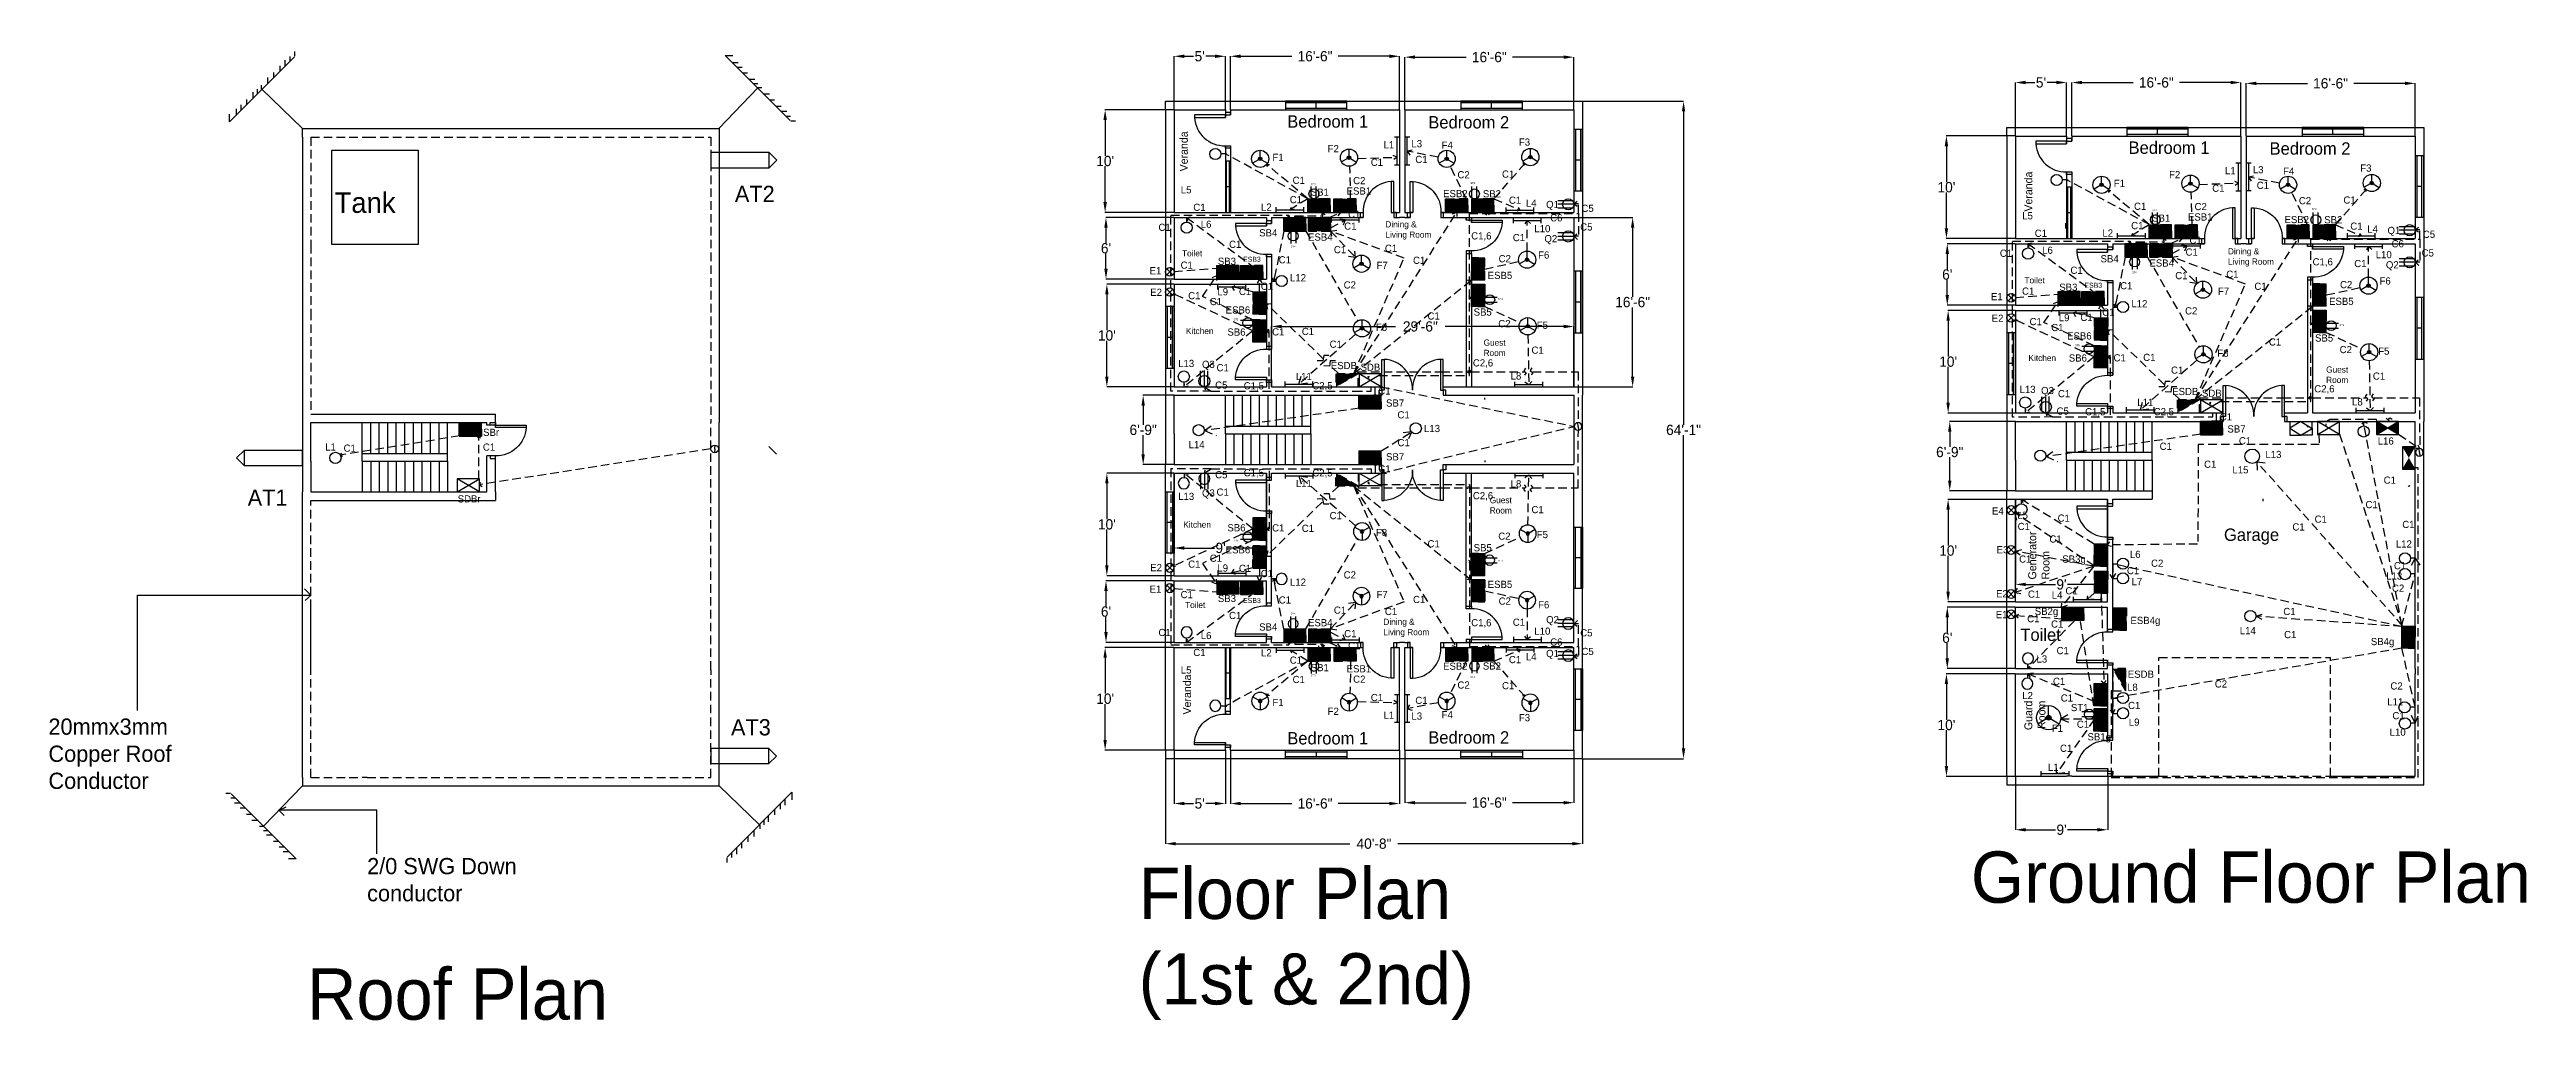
# Model space of a CAD drawing. Header units: inches. Extents: x -1679 to 1221, y -701 to 435.
import ezdxf

# ---------------------------------------------------------------- set-up
doc = ezdxf.new("R2010")
doc.units = ezdxf.units.IN
doc.header["$LTSCALE"] = 40
doc.header["$MEASUREMENT"] = 0
doc.linetypes.add('HIDDEN', pattern=[0.375, 0.25, -0.125])
for name, color, linetype in [('Conduit', 160, 'HIDDEN'), ('Dimensions', 82, 'Continuous'), ('Doors', 188, 'Continuous'), ('Emergency conduit', 240, 'HIDDEN'), ('Emergency fixture', 230, 'HIDDEN'), ('Fiting and Fixtures', 17, 'Continuous'), ('Fitings and Fixture Texts', 19, 'Continuous'), ('Hidden', 7, 'HIDDEN'), ('Room Names', 200, 'Continuous'), ('Windows', 112, 'Continuous')]:
    doc.layers.add(name, color=color, linetype=linetype)
doc.dimstyles.get("Standard").update_dxf_attribs({"dimtxt": 12, "dimasz": 12, "dimexe": 0.18, "dimexo": 0.0625, "dimgap": 0.09, "dimtad": 0, "dimtih": 1, "dimtoh": 1, "dimzin": 0, "dimdsep": 46, "dimlunit": 4, "dimtxsty": 'Standard', "dimcen": 0.09, "dimadec": 0, "dimazin": 0, "dimtfac": 1, "dimtofl": 0, "dimtmove": 0, "dimatfit": 3, "dimfxl": 1, "dimtolj": 1, "dimtzin": 0, "dimarcsym": 0})

msp = doc.modelspace()

# ---------------------------------------------------------------- texts
at = {"attachment_point": 1}
for s, insert, char_height, width in [('Tank', (-1344.886, 267.796), 24, 10107.4609), ('Floor Plan\\P(1st & 2nd)', (-403.665, -522.127), 60, 715.10065), ('Ground Floor Plan', (570.524, -503.194), 60, 715.10065), ('Roof Plan', (-1377.241, -639.97), 60, 715.10065)]:
    msp.add_mtext(s, dxfattribs=dict(at, insert=insert, char_height=char_height, width=width))
at = {"layer": 'Emergency conduit', "char_height": 19, "attachment_point": 1}
for s, width, heights, insert in [('{\\C7;AT2}', 44.43776, [0], (-876.338, 275.506)), ('{\\C7;AT1}', 44.43776, [0], (-1446.641, -79.846)), ('{\\C7;20mmx3mm\\PCopper Roof\\PConductor}', 217.12093, [105.34], (-1679.868, -347.668)), ('{\\C7;AT3}', 44.43776, [0], (-880.873, -348.423)), ('\\A1;{\\C7;2/0 SWG Down conductor}', 255.07507, [77.813], (-1306.81, -510.817))]:
    msp.add_mtext_dynamic_manual_height_columns(s, width=width, gutter_width=1, heights=heights, dxfattribs=dict(at, insert=insert))
at = {"layer": 'Fitings and Fixture Texts'}
for s, insert, char_height, width, attachment_point in [('F2', (-182.427, 323.168), 8.4, 18.23158, 1), ('L1', (-117.004, 327.701), 8.4, 18.23158, 1), ('L3', (-84.336, 328.908), 8.4, 18.23158, 1), ('F4', (-48.948, 327.215), 8.4, 18.23158, 1), ('F3', (41.421, 330.826), 8.4, 29.71718, 1), ('F1', (-247.111, 312.893), 8.4, 18.23158, 1), ('C1', (-131.893, 307.222), 8.4, 18.23158, 1), ('C1', (-79.815, 310.549), 8.4, 18.23158, 1), ('C2', (-30.498, 292.625), 8.4, 18.23158, 1), ('C1', (21.659, 293.38), 8.4, 18.23158, 1), ('F2', (802.516, 292.814), 8.4, 18.23158, 1), ('L1', (867.939, 297.347), 8.4, 18.23158, 1), ('L3', (900.607, 298.554), 8.4, 18.23158, 1), ('F4', (935.995, 296.861), 8.4, 18.23158, 1), ('F3', (1026.365, 300.472), 8.4, 29.71718, 1), ('L5', (-354.32, 275.045), 8.4, 18.23158, 1), ('C1', (-226.771, 263.505), 8.4, 18.23158, 1), ('C1', (-223.44, 286.097), 8.4, 18.23158, 1), ('ST3', (-202.076, 278.375), 2.1393, 7.37072, 1), ('SB1', (-202.25, 272.251), 8.4, 28.94088, 1), ('ESB1', (-160.234, 273.596), 8.4, 28.94088, 1), ('C2', (-152.583, 285.751), 8.4, 18.23158, 1), ('ESB2', (-47.278, 270.564), 8.4, 28.94088, 1), ('ST2', (-15.286, 279.748), 2.1393, 7.37072, 1), ('SB2', (-0.754, 270.329), 8.4, 28.94088, 1), ('C1', (29.75, 262.85), 8.4, 18.23158, 1), ('F1', (737.833, 282.54), 8.4, 18.23158, 1), ('C1', (853.051, 276.868), 8.4, 18.23158, 1), ('C1', (905.129, 280.195), 8.4, 18.23158, 1), ('C2', (954.446, 262.271), 8.4, 18.23158, 1), ('C1', (1006.603, 263.026), 8.4, 18.23158, 1), ('C1', (-339.687, 254.511), 8.4, 18.23158, 1), ('L6', (-330.981, 234.718), 8.4, 18.23158, 1), ('L2', (-260.427, 254.764), 8.4, 28.94088, 1), ('C1', (-163.068, 232.542), 8.4, 87.86268, 1), ('C1', (-158.528, 246.516), 8.4, 18.23158, 1), ('L4', (49.592, 259.424), 8.4, 18.23158, 1), ('Q1', (73.307, 257.859), 8.4, 18.23158, 1), ('C6', (78.064, 242.263), 8.4, 18.23158, 1), ('C5', (114.667, 253.327), 8.4, 18.23158, 1), ('L5', (630.624, 244.692), 8.4, 18.23158, 1), ('C1', (758.172, 233.151), 8.4, 18.23158, 1), ('C1', (761.503, 255.743), 8.4, 18.23158, 1), ('ST3', (782.867, 248.021), 2.1393, 7.37072, 1), ('SB1', (782.693, 241.897), 8.4, 28.94088, 1), ('ESB1', (824.71, 243.242), 8.4, 28.94088, 1), ('C2', (832.36, 255.397), 8.4, 18.23158, 1), ('ESB2', (937.666, 240.21), 8.4, 28.94088, 1), ('ST2', (969.658, 249.394), 2.1393, 7.37072, 1), ('SB2', (984.19, 239.975), 8.4, 28.94088, 1), ('C1', (1014.694, 232.496), 8.4, 18.23158, 1), ('C1', (-380.509, 231.143), 8.4, 18.23158, 1), ('C1', (-297.866, 211.25), 8.4, 18.23158, 1), ('SB4', (-262.574, 224.706), 8.4, 28.94088, 1), ('ST4', (-225.644, 205.641), 2.1393, 7.37072, 1), ('ESB4', (-205.418, 219.702), 8.4, 28.94088, 1), ('C1', (-175.142, 205.012), 8.4, 87.86268, 1), ('C1', (-115.424, 206.6), 8.4, 18.23158, 1), ('C1,6', (-14.399, 221.133), 8.4, 18.23158, 1), ('C1', (34.344, 219.136), 8.4, 18.23158, 1), ('L10', (59.525, 229.557), 8.4, 18.23158, 1), ('C5', (113.26, 231.54), 8.4, 18.23158, 1), ('C1', (645.256, 224.157), 8.4, 18.23158, 1), ('L6', (653.963, 204.364), 8.4, 18.23158, 1), ('L2', (724.516, 224.41), 8.4, 28.94088, 1), ('C1', (826.416, 216.162), 8.4, 18.23158, 1), ('L4', (1034.535, 229.07), 8.4, 18.23158, 1), ('Q1', (1058.251, 227.505), 8.4, 18.23158, 1), ('C6', (1063.008, 211.91), 8.4, 18.23158, 1), ('C5', (1099.611, 222.973), 8.4, 18.23158, 1), ('E1', (-390.891, 180.368), 8.4, 18.23158, 1), ('C1', (-354.554, 186.859), 8.4, 18.23158, 1), ('SB3', (-310.948, 191.388), 8.4, 28.94088, 1), ('ESB3', (-281.47, 192.434), 5.88, 20.25861, 1), ('C1', (-239.719, 193.138), 8.4, 18.23158, 1), ('F7', (-125.243, 178.262), 8.4, 18.23158, 7), ('C1', (-82.511, 192.544), 8.4, 33.0737, 1), ('ESB5', (4.92, 174.877), 8.4, 28.94088, 1), ('C2', (17.708, 194.421), 8.4, 18.23158, 1), ('F6', (63.943, 198.732), 8.4, 18.23158, 1), ('C1', (604.434, 200.789), 8.4, 18.23158, 1), ('C1', (687.078, 180.896), 8.4, 18.23158, 1), ('SB4', (722.37, 194.352), 8.4, 28.94088, 1), ('ST4', (759.3, 175.288), 2.1393, 7.37072, 1), ('ESB4', (779.526, 189.348), 8.4, 28.94088, 1), ('C1', (809.801, 174.658), 8.4, 87.86268, 1), ('C1', (821.876, 202.188), 8.4, 87.86268, 1), ('C1', (869.52, 176.246), 8.4, 18.23158, 1), ('C1,6', (970.545, 190.779), 8.4, 18.23158, 1), ('C1', (1019.288, 188.782), 8.4, 18.23158, 1), ('L10', (1044.468, 199.203), 8.4, 18.23158, 1), ('C5', (1098.204, 201.186), 8.4, 18.23158, 1), ('E2', (-390.085, 155.136), 8.4, 18.23158, 1), ('C1', (-345.714, 151.201), 8.4, 18.23158, 1), ('L9', (-311.496, 155.765), 8.4, 18.23158, 1), ('C1', (-286.278, 156.11), 8.4, 18.23158, 1), ('C1', (-260.717, 162.229), 8.4, 18.23158, 1), ('L12', (-226.5, 172.122), 8.4, 18.23158, 1), ('C2', (-163.663, 163.762), 8.4, 18.23158, 1), ('E1', (594.052, 150.014), 8.4, 18.23158, 1), ('C1', (630.39, 156.505), 8.4, 18.23158, 1), ('SB3', (673.996, 161.035), 8.4, 28.94088, 1), ('ESB3', (703.474, 162.08), 5.88, 20.25861, 1), ('C1', (745.224, 162.784), 8.4, 18.23158, 1), ('F7', (859.7, 147.908), 8.4, 18.23158, 7), ('C1', (902.432, 162.19), 8.4, 33.0737, 1), ('C2', (1002.651, 164.067), 8.4, 18.23158, 1), ('F6', (1048.887, 168.378), 8.4, 18.23158, 1), ('C1', (-320.369, 144.27), 8.4, 18.23158, 1), ('ESB6', (-301.797, 134.429), 8.4, 28.94088, 1), ('ST5', (-292.454, 120.331), 2.1393, 7.37072, 1), ('C1', (-65.533, 127.396), 8.4, 18.23158, 1), ('SB5', (-11.523, 132.016), 8.4, 28.94088, 1), ('ST1', (17.196, 144.104), 2.1393, 7.37072, 1), ('C2', (17.301, 118.477), 8.4, 18.23158, 1), ('F5', (62.387, 108.095), 8.4, 15.51587, 7), ('E2', (594.859, 124.782), 8.4, 18.23158, 1), ('C1', (639.23, 120.847), 8.4, 18.23158, 1), ('L9', (673.448, 125.411), 8.4, 18.23158, 1), ('C1', (698.666, 125.756), 8.4, 18.23158, 1), ('C1', (724.226, 131.875), 8.4, 18.23158, 1), ('L12', (758.443, 141.768), 8.4, 18.23158, 1), ('C2', (821.281, 133.409), 8.4, 18.23158, 1), ('ESB5', (989.863, 144.523), 8.4, 28.94088, 1), ('SB6', (-299.777, 108.626), 8.4, 28.94088, 1), ('C1', (-247.422, 108.804), 8.4, 18.23158, 1), ('C1', (-212.699, 109.312), 8.4, 18.23158, 1), ('C1', (-180.106, 94.416), 8.4, 18.23158, 1), ('F8', (-125.867, 114.224), 8.4, 18.23158, 1), ('C1', (56.172, 87.436), 8.4, 18.23158, 1), ('C1', (664.575, 113.916), 8.4, 18.23158, 1), ('ESB6', (683.147, 104.075), 8.4, 28.94088, 1), ('ST5', (692.489, 89.977), 2.1393, 7.37072, 1), ('C1', (919.41, 97.042), 8.4, 18.23158, 1), ('SB5', (973.421, 101.662), 8.4, 28.94088, 1), ('ST1', (1002.14, 113.75), 2.1393, 7.37072, 1), ('C2', (1002.244, 88.123), 8.4, 18.23158, 1), ('L13', (-357.414, 71.907), 8.4, 18.23158, 1), ('C1', (-312.482, 66.914), 8.4, 18.23158, 1), ('ESDB', (-178.728, 69.45), 8.4, 28.94088, 1), ('SDB', (-143.906, 67.443), 8.4, 28.94088, 1), ('C2,6', (-12.429, 72.556), 8.4, 18.23158, 1), ('SB6', (685.166, 78.272), 8.4, 28.94088, 1), ('C1', (737.522, 78.45), 8.4, 18.23158, 1), ('C1', (772.245, 78.958), 8.4, 18.23158, 1), ('C1', (804.838, 64.062), 8.4, 18.23158, 1), ('F8', (859.076, 83.87), 8.4, 18.23158, 1), ('F5', (1047.33, 77.741), 8.4, 15.51587, 7), ('C5', (-314.095, 46.582), 8.4, 18.23158, 1), ('C1,5', (-280.703, 45.749), 8.4, 18.23158, 1), ('L11', (-219.619, 56.691), 8.4, 18.23158, 1), ('C2,5', (-200.365, 45.871), 8.4, 18.23158, 1), ('C1', (-123.125, 39.741), 8.4, 18.23158, 1), ('L8', (31.777, 57.257), 8.4, 18.23158, 1), ('L13', (627.53, 41.553), 8.4, 18.23158, 1), ('C1', (672.462, 36.56), 8.4, 18.23158, 1), ('ESDB', (806.215, 39.096), 8.4, 28.94088, 1), ('SDB', (841.037, 37.089), 8.4, 28.94088, 1), ('C2,6', (972.515, 42.202), 8.4, 18.23158, 1), ('C1', (1041.115, 57.082), 8.4, 18.23158, 1), ('SB7', (-114.098, 25.618), 8.4, 28.94088, 1), ('C1', (-100.667, 11.778), 8.4, 18.23158, 1), ('C5', (670.848, 16.228), 8.4, 18.23158, 1), ('C1,5', (704.24, 15.395), 8.4, 18.23158, 1), ('L11', (765.324, 26.337), 8.4, 18.23158, 1), ('C2,5', (784.578, 15.517), 8.4, 18.23158, 1), ('C1', (861.819, 9.387), 8.4, 18.23158, 1), ('L8', (1016.72, 26.904), 8.4, 18.23158, 1), ('L1', (-1355.882, -25.853), 8.4, 18.23158, 1), ('C1', (-1334.372, -27.17), 8.4, 18.23158, 1), ('C1', (-1171.285, -25.947), 8.4, 18.23158, 1), ('SBr', (-1171.036, -8.678), 8.4, 18.23158, 1), ('L14', (-345.197, -23.12), 8.4, 18.23158, 1), ('C1', (-100.649, -20.777), 8.4, 18.23158, 1), ('L13', (-69.607, -4.208), 8.4, 18.23158, 1), ('C1', (791.498, -25.052), 8.4, 18.23158, 1), ('SB7', (870.845, -4.736), 8.4, 28.94088, 1), ('C1', (884.277, -18.576), 8.4, 18.23158, 1), ('L16', (1046.778, -18.851), 8.4, 18.23158, 1), ('C1', (843.492, -45.975), 8.4, 18.23158, 1), ('L15', (876.747, -52.49), 8.4, 18.23158, 1), ('L13', (915.336, -34.561), 8.4, 18.23158, 1), ('SDBr', (-1200.794, -86.55), 8.4, 18.23158, 1), ('C1', (1053.766, -64.615), 8.4, 18.23158, 1), ('E4', (595.292, -100.675), 8.4, 18.23158, 1), ('L5', (624.85, -105.642), 8.4, 18.23158, 1), ('C1', (672.058, -109.018), 8.4, 18.23158, 1), ('C1', (972.936, -110.242), 8.4, 18.23158, 1), ('C1', (1032.467, -93.22), 8.4, 18.23158, 1), ('C1', (625.263, -118.78), 8.4, 18.23158, 1), ('C1', (662.471, -133.436), 8.4, 18.23158, 1), ('C1', (946.908, -119.347), 8.4, 18.23158, 1), ('L12', (1068, -139.327), 8.4, 18.23158, 1), ('C1', (1075.564, -116.4), 8.4, 18.23158, 1), ('E3', (600.723, -146.008), 8.4, 18.23158, 1), ('C1', (626.974, -156.952), 8.4, 18.23158, 1), ('C1', (753.211, -170.472), 8.4, 18.23158, 1), ('L6', (756.636, -151.455), 8.4, 18.23158, 1), ('C2', (781.45, -161.78), 8.4, 18.23158, 1), ('C1', (1065.779, -164.674), 8.4, 18.23158, 1), ('E2', (599.997, -197.481), 8.4, 18.23158, 1), ('C1', (637.346, -197.959), 8.4, 18.23158, 1), ('L4', (665.249, -199.043), 8.4, 18.23158, 1), ('C1', (681.205, -194.045), 8.4, 17.23609, 1), ('L7', (758.631, -183.333), 8.4, 18.23158, 1), ('L13', (1056.685, -176.691), 8.4, 18.23158, 1), ('C2', (1063.505, -190.982), 8.4, 18.23158, 1), ('E1', (599.642, -221.893), 8.4, 18.23158, 1), ('C1', (636.437, -226.671), 8.4, 18.23158, 1), ('C1', (936.271, -218.23), 8.4, 18.23158, 1), ('C1', (664.395, -232.957), 8.4, 18.23158, 1), ('L14', (885.303, -240.675), 8.4, 18.23158, 1), ('C1', (937.221, -245.269), 8.4, 18.23158, 1), ('L3', (647.33, -273.812), 8.4, 18.23158, 1), ('C1', (670.89, -264.005), 8.4, 18.23158, 1), ('L2', (630.624, -316.605), 8.4, 18.23158, 1), ('C1', (666.618, -299.966), 8.4, 30.23582, 1), ('L8', (753.395, -306.822), 8.4, 18.23158, 1), ('ESDB', (754.239, -291.618), 8.4, 28.94088, 1), ('C2', (856.082, -303.008), 8.4, 18.23158, 1), ('C2', (1061.628, -305.368), 8.4, 18.23158, 1), ('C1', (675.743, -319.431), 8.4, 18.23158, 1), ('ST1', (687.623, -330.624), 8.4, 18.23158, 1), ('C1', (754.537, -328.165), 8.4, 18.23158, 1), ('L9', (755.39, -347.666), 8.4, 18.23158, 1), ('L11', (1057.936, -323.936), 8.4, 18.23158, 1), ('C1', (1063.947, -340.112), 8.4, 18.23158, 1), ('F1', (665.295, -354.867), 8.4, 18.23158, 1), ('C1', (694.598, -350.128), 8.4, 30.23582, 1), ('L10', (1060.765, -359.416), 8.4, 18.23158, 1), ('L1', (660.703, -400.49), 8.4, 18.23158, 1), ('C1', (674.851, -378.243), 8.4, 18.23158, 1)]:
    msp.add_mtext(s, dxfattribs=dict(at, insert=insert, char_height=char_height, width=width, attachment_point=attachment_point))
for s, insert, char_height, width, attachment_point, rotation in [('Q2', (71.314, 207.135), 8.4, 18.23158, 7, 0.000063), ('Q2', (1056.343, 176.582), 8.4, 18.23158, 7, 0.000063), ('Q3', (-329.52, 60.121), 8.4, 18.23158, 7, 0.000063), ('Q3', (652.713, 29.514), 8.4, 18.23158, 7, 0.000063), ('C1,5', (-280.703, -65.935), 8.4, 18.23158, 7, 0.000063), ('C2,5', (-200.365, -66.057), 8.4, 18.23158, 7, 0.000063), ('C1', (-123.125, -59.927), 8.4, 18.23158, 7, 0.000063), ('SB7', (-114.098, -45.804), 8.4, 28.94088, 7, 0.000063), ('L13', (-357.414, -92.094), 8.4, 18.23158, 7, 0.000063), ('Q3', (-329.51, -90.397), 8.4, 18.23158, 7, 0.000063), ('C5', (-314.095, -66.768), 8.4, 18.23158, 7, 0.000063), ('C1', (-312.482, -87.1), 8.4, 18.23158, 7, 0.000063), ('L11', (-219.619, -76.877), 8.4, 18.23158, 7, 0.000063), ('C2,6', (-12.429, -92.742), 8.4, 18.23158, 7, 0.000063), ('L8', (31.777, -77.443), 8.4, 18.23158, 7, 0.000063), ('C1', (-180.105, -114.602), 8.4, 18.23158, 7, 0.000063), ('C1', (56.172, -107.622), 8.4, 18.23158, 7, 0.000063), ('SB6', (-299.777, -128.812), 8.4, 28.94088, 7, 0.000063), ('ST5', (-292.454, -140.517), 2.1393, 7.37072, 7, 0.000063), ('C1', (-247.422, -128.99), 8.4, 18.23158, 7, 0.000063), ('C1', (-212.698, -129.498), 8.4, 18.23158, 7, 0.000063), ('F8', (-125.867, -134.41), 8.4, 18.23158, 7, 0.000063), ('C1', (-65.533, -147.582), 8.4, 18.23158, 7, 0.000063), ('SB5', (-11.522, -152.202), 8.4, 28.94088, 7, 0.000063), ('C2', (17.301, -138.662), 8.4, 18.23158, 7, 0.000063), ('F5', (62.387, -128.281), 8.4, 15.51587, 1, 0.000063), ('E2', (-390.085, -175.322), 8.4, 18.23158, 7, 0.000063), ('C1', (-345.714, -171.387), 8.4, 18.23158, 7, 0.000063), ('C1', (-320.368, -164.456), 8.4, 18.23158, 7, 0.000063), ('L9', (-311.496, -175.952), 8.4, 18.23158, 7, 0.000063), ('ESB6', (-301.796, -154.615), 8.4, 28.94088, 7, 0.000063), ('C1', (-286.277, -176.296), 8.4, 18.23158, 7, 0.000063), ('C1', (-260.717, -182.415), 8.4, 18.23158, 7, 0.000063), ('ST1', (17.196, -164.289), 2.1393, 7.37072, 7, 0.000063), ('SB3g', (677.548, -167.855), 8.4, 28.94088, 7, 359.980118), ('E1', (-390.891, -200.554), 8.4, 18.23158, 7, 0.000063), ('C1', (-354.554, -207.045), 8.4, 18.23158, 7, 0.000063), ('SB3', (-310.947, -211.575), 8.4, 28.94088, 7, 0.000063), ('L12', (-226.5, -192.308), 8.4, 18.23158, 7, 0.000063), ('C2', (-163.663, -183.948), 8.4, 18.23158, 7, 0.000063), ('F7', (-125.243, -198.448), 8.4, 18.23158, 1, 0.000063), ('ESB5', (4.92, -195.063), 8.4, 28.94088, 7, 0.000063), ('C1', (-297.866, -231.436), 8.4, 18.23158, 7, 0.000063), ('ESB3', (-281.47, -212.62), 5.88, 20.25861, 7, 0.000063), ('C1', (-239.719, -213.324), 8.4, 18.23158, 7, 0.000063), ('ST4', (-225.644, -225.828), 2.1393, 7.37072, 7, 0.000063), ('ESB4', (-205.417, -239.888), 8.4, 28.94088, 7, 0.000063), ('C1', (-175.142, -225.198), 8.4, 87.86268, 7, 0.000063), ('C1', (-115.424, -226.786), 8.4, 18.23158, 7, 0.000063), ('C1', (-82.511, -212.73), 8.4, 33.0737, 7, 0.000063), ('C1,6', (-14.398, -241.319), 8.4, 18.23158, 7, 0.000063), ('C2', (17.708, -214.607), 8.4, 18.23158, 7, 0.000063), ('C1', (34.345, -239.322), 8.4, 18.23158, 7, 0.000063), ('F6', (63.944, -218.918), 8.4, 18.23158, 7, 0.000063), ('Q2', (73.363, -238.541), 8.4, 18.23158, 7, 0.000063), ('SB2g', (645.312, -229.038), 8.4, 28.94088, 7, 359.980118), ('ESB4g', (757.334, -239.63), 8.4, 23.68074, 7, 359.980118), ('C1', (-380.509, -251.33), 8.4, 18.23158, 7, 0.000063), ('L6', (-330.981, -254.904), 8.4, 18.23158, 7, 0.000063), ('SB4', (-262.574, -244.892), 8.4, 28.94088, 7, 0.000063), ('C1', (-163.067, -252.728), 8.4, 87.86268, 7, 0.000063), ('C1', (-158.528, -266.702), 8.4, 18.23158, 7, 0.000063), ('L10', (59.525, -249.742), 8.4, 18.23158, 7, 0.000063), ('C6', (78.065, -262.449), 8.4, 18.23158, 7, 0.000063), ('C5', (113.261, -251.726), 8.4, 18.23158, 7, 0.000063), ('SB4g', (1038.731, -264.386), 8.4, 28.94088, 7, 359.980118), ('L5', (-354.319, -295.232), 8.4, 18.23158, 7, 0.000063), ('C1', (-339.687, -274.697), 8.4, 18.23158, 7, 0.000063), ('L2', (-260.427, -274.95), 8.4, 28.94088, 7, 0.000063), ('C1', (-226.771, -283.691), 8.4, 18.23158, 7, 0.000063), ('SB1', (-202.25, -292.437), 8.4, 28.94088, 7, 0.000063), ('ESB1', (-160.233, -293.782), 8.4, 28.94088, 7, 0.000063), ('ESB2', (-47.278, -290.749), 8.4, 28.94088, 7, 0.000063), ('SB2', (-0.754, -290.515), 8.4, 28.94088, 7, 0.000063), ('C1', (29.751, -283.036), 8.4, 18.23158, 7, 0.000063), ('L4', (49.592, -279.61), 8.4, 18.23158, 7, 0.000063), ('Q1', (73.308, -278.045), 8.4, 18.23158, 7, 0.000063), ('C5', (114.668, -273.513), 8.4, 18.23158, 7, 0.000063), ('C1', (-223.44, -306.283), 8.4, 18.23158, 7, 0.000063), ('ST3', (-202.076, -298.561), 2.1393, 7.37072, 7, 0.000063), ('C2', (-152.583, -305.937), 8.4, 18.23158, 7, 0.000063), ('C1', (-131.892, -327.408), 8.4, 18.23158, 7, 0.000063), ('C2', (-30.497, -312.811), 8.4, 18.23158, 7, 0.000063), ('ST2', (-15.286, -299.934), 2.1393, 7.37072, 7, 0.000063), ('C1', (21.66, -313.566), 8.4, 18.23158, 7, 0.000063), ('F1', (-247.11, -333.08), 8.4, 18.23158, 7, 0.000063), ('F2', (-182.427, -343.354), 8.4, 18.23158, 7, 0.000063), ('L1', (-117.004, -347.887), 8.4, 18.23158, 7, 0.000063), ('L3', (-84.336, -349.094), 8.4, 18.23158, 7, 0.000063), ('C1', (-79.815, -330.735), 8.4, 18.23158, 7, 0.000063), ('F4', (-48.948, -347.401), 8.4, 18.23158, 7, 0.000063), ('F3', (41.422, -351.011), 8.4, 29.71718, 7, 0.000063), ('SB1g', (707.075, -375.743), 8.4, 26.15382, 7, 359.980118)]:
    msp.add_mtext(s, dxfattribs=dict(at, insert=insert, char_height=char_height, width=width, attachment_point=attachment_point, rotation=rotation))
at = {"layer": 'Room Names'}
for s, insert, char_height, width, attachment_point in [('Bedroom 1', (-229.673, 357.999), 14.477, 3775.54116, 1), ('Bedroom 2', (-64.61, 357.03), 14.477, 3775.54116, 1), ('Bedroom 1', (755.129, 327.324), 14.477, 3775.54116, 1), ('Bedroom 2', (920.193, 326.355), 14.477, 3775.54116, 1), ('Dining & \\PLiving Room', (-114.856, 212.604), 7.23849, 1914.78674, 7), ('Toilet', (-352.936, 200.15), 7.2385, 1887.77058, 1), ('Dining & \\PLiving Room', (871.438, 181.043), 7.23849, 1914.78674, 7), ('Toilet', (633.358, 168.589), 7.2385, 1887.77058, 1), ('Kitchen', (-348.344, 109.244), 7.2385, 1886.97218, 1), ('Guest \\PRoom', (0.086, 95.68), 7.2385, 1886.97218, 1), ('Kitchen', (637.949, 77.682), 7.2385, 1886.97218, 1), ('Guest \\PRoom', (986.38, 64.118), 7.2385, 1886.97218, 1), ('Guest \\PRoom', (7.306, -88.562), 7.2385, 1886.97218, 1), ('Kitchen', (-351.352, -117.185), 7.2385, 1886.97218, 1), ('Garage', (866.789, -125.418), 14.477, 3829.57348, 1), ('Toilet', (-349.384, -211.224), 7.2385, 1887.77058, 1), ('Dining & \\PLiving Room', (-117.217, -252.394), 7.23849, 1914.78674, 7), ('Toilet', (628.457, -257.104), 14.477, 3775.54116, 7), ('Bedroom 1', (-229.673, -378.185), 14.477, 3775.54116, 7), ('Bedroom 2', (-64.61, -377.216), 14.477, 3775.54116, 7)]:
    msp.add_mtext(s, dxfattribs=dict(at, insert=insert, char_height=char_height, width=width, attachment_point=attachment_point))
at = {"layer": 'Room Names', "rotation": 90}
for s, insert, char_height, width, attachment_point in [('Veranda', (-355.41, 292.376), 9.246, 2411.32804, 1), ('Veranda', (633.177, 245.318), 9.246, 2411.32804, 1), ('Generator\\PRoom', (662.661, -185.027), 9.3113, 2459.92553, 7), ('Veranda', (-351.625, -296.179), 9.246, 2411.32804, 3), ('Guard\\PRoom', (633.177, -326.854), 9.246, 2411.32804, 3)]:
    msp.add_mtext(s, dxfattribs=dict(at, insert=insert, char_height=char_height, width=width, attachment_point=attachment_point))

# ---------------------------------------------------------------- blocks, each defined once
blk = doc.blocks.new('SMALL WINDOW')
at = {"layer": 'Windows'}
for p, q in [((60, 6), (0, 6)), ((0, 6), (0, 0)), ((60, 5), (0, 5)), ((0, 1), (60, 1)), ((0, 0), (60, 0)), ((30, 1), (30, 5)), ((60, 0), (60, 6))]:
    blk.add_line(p, q, dxfattribs=at)
blk = doc.blocks.new('BIG WINDOW')
at = {"layer": 'Windows'}
for p, q in [((72, 10), (0, 10)), ((0, 10), (0, 0)), ((72, 8), (0, 8)), ((0, 2), (72, 2)), ((0, 0), (72, 0)), ((36, 2), (36, 8)), ((72, 0), (72, 10))]:
    blk.add_line(p, q, dxfattribs=at)
blk = doc.blocks.new('DOOR')
at = {"layer": 'Doors'}
for points in [[(36, 6), (39, 6), (39, 42), (36, 42)], [(3, 0), (0, 0), (0, 6), (3, 6)], [(39, 0), (42, 0), (42, 6), (39, 6)]]:
    blk.add_lwpolyline(points, close=True, dxfattribs=at)
blk.add_arc((37.9, 7.1), 34.9, 93.0896, 181.8833, dxfattribs=at)
blk = doc.blocks.new('DOUBLE DOOR')
at = {"layer": 'Doors'}
for points in [[(6, 6), (3, 6), (3, 42), (6, 42)], [(72, 6), (75, 6), (75, 42), (72, 42)], [(3, 0), (0, 0), (0, 6), (3, 6)], [(75, 0), (78, 0), (78, 6), (75, 6)]]:
    blk.add_lwpolyline(points, close=True, dxfattribs=at)
for centre, start, end in [((4.2, 7.3), 357.9261, 87.0998), ((73.8, 7.3), 92.9002, 182.0739)]:
    blk.add_arc(centre, 34.8, start, end, dxfattribs=at)
blk = doc.blocks.new('*D6')
at = {"layer": 'Defpoints', "color": 0, "transparency": 16777216}
for p in [(-302.2, 427), (-362.2, 364.4), (-302.2, 364.4)]:
    blk.add_point(p, dxfattribs=at)
at = {"layer": 'Dimensions', "color": 0, "lineweight": -2, "transparency": 16777216}
for p, q in [((-362.2, 364.5), (-362.2, 427.1)), ((-350.2, 427), (-339.3, 427)), ((-314.2, 427), (-325.1, 427)), ((-302.2, 364.5), (-302.2, 427.1))]:
    blk.add_line(p, q, dxfattribs=at)
at = {"layer": 'Dimensions', "color": 0, "transparency": 16777216}
for points in [[(-350.2, 429), (-350.2, 425), (-362.2, 427)], [(-314.2, 429), (-314.2, 425), (-302.2, 427)]]:
    blk.add_solid(points, dxfattribs=at)
at = {"layer": 'Dimensions', "color": 0, "transparency": 16777216, "insert": (-332.2, 427), "char_height": 12, "attachment_point": 5}
blk.add_mtext("\\A1;5'", dxfattribs=at)
blk = doc.blocks.new('*D7')
at = {"layer": 'Defpoints', "color": 0, "transparency": 16777216}
for p in [(-98.2, 427), (-296.2, 364.4), (-98.2, 364.4)]:
    blk.add_point(p, dxfattribs=at)
at = {"layer": 'Dimensions', "color": 0, "lineweight": -2, "transparency": 16777216}
for p, q in [((-296.2, 364.5), (-296.2, 427.1)), ((-284.2, 427), (-224.3, 427)), ((-110.2, 427), (-170.1, 427)), ((-98.2, 364.5), (-98.2, 427.1))]:
    blk.add_line(p, q, dxfattribs=at)
at = {"layer": 'Dimensions', "color": 0, "transparency": 16777216}
for points in [[(-284.2, 429), (-284.2, 425), (-296.2, 427)], [(-110.2, 429), (-110.2, 425), (-98.2, 427)]]:
    blk.add_solid(points, dxfattribs=at)
at = {"layer": 'Dimensions', "color": 0, "transparency": 16777216, "insert": (-197.2, 427), "char_height": 12, "attachment_point": 5}
blk.add_mtext('\\A1;16\'-6"', dxfattribs=at)
blk = doc.blocks.new('*D8')
at = {"layer": 'Defpoints', "color": 0, "transparency": 16777216}
for p in [(105.8, 426), (-92.2, 364.4), (105.8, 364.4)]:
    blk.add_point(p, dxfattribs=at)
at = {"layer": 'Dimensions', "color": 0, "lineweight": -2, "transparency": 16777216}
for p, q in [((-92.2, 364.5), (-92.2, 426.1)), ((-80.2, 426), (-20.3, 426)), ((93.8, 426), (33.9, 426)), ((105.8, 364.5), (105.8, 426.1))]:
    blk.add_line(p, q, dxfattribs=at)
at = {"layer": 'Dimensions', "color": 0, "transparency": 16777216}
for points in [[(-80.2, 428), (-80.2, 424), (-92.2, 426)], [(93.8, 428), (93.8, 424), (105.8, 426)]]:
    blk.add_solid(points, dxfattribs=at)
at = {"layer": 'Dimensions', "color": 0, "transparency": 16777216, "insert": (6.8, 426), "char_height": 12, "attachment_point": 5}
blk.add_mtext('\\A1;16\'-6"', dxfattribs=at)
blk = doc.blocks.new('*D9')
at = {"layer": 'Defpoints', "color": 0, "transparency": 16777216}
for p in [(-362.2, 364.5), (-442.9, 244.4), (-362.2, 244.4)]:
    blk.add_point(p, dxfattribs=at)
at = {"layer": 'Dimensions', "color": 0, "lineweight": -2, "transparency": 16777216}
for p, q in [((-362.3, 364.5), (-443.1, 364.5)), ((-442.9, 352.5), (-442.9, 310.5)), ((-442.9, 256.4), (-442.9, 298.3)), ((-362.3, 244.4), (-443.1, 244.4))]:
    blk.add_line(p, q, dxfattribs=at)
at = {"layer": 'Dimensions', "color": 0, "transparency": 16777216}
for points in [[(-444.9, 352.5), (-440.9, 352.5), (-442.9, 364.5)], [(-444.9, 256.4), (-440.9, 256.4), (-442.9, 244.4)]]:
    blk.add_solid(points, dxfattribs=at)
at = {"layer": 'Dimensions', "color": 0, "transparency": 16777216, "insert": (-442.9, 304.4), "char_height": 12, "attachment_point": 5}
blk.add_mtext("\\A1;10'", dxfattribs=at)
blk = doc.blocks.new('*D10')
at = {"layer": 'Defpoints', "color": 0, "transparency": 16777216}
for p in [(-362.2, 238.4), (-441.9, 166.4), (-362.2, 166.4)]:
    blk.add_point(p, dxfattribs=at)
at = {"layer": 'Dimensions', "color": 0, "lineweight": -2, "transparency": 16777216}
for p, q in [((-362.3, 238.4), (-442.1, 238.4)), ((-441.9, 226.4), (-441.9, 208.5)), ((-441.9, 178.4), (-441.9, 196.3)), ((-362.3, 166.4), (-442.1, 166.4))]:
    blk.add_line(p, q, dxfattribs=at)
at = {"layer": 'Dimensions', "color": 0, "transparency": 16777216}
for points in [[(-443.9, 226.4), (-439.9, 226.4), (-441.9, 238.4)], [(-443.9, 178.4), (-439.9, 178.4), (-441.9, 166.4)]]:
    blk.add_solid(points, dxfattribs=at)
at = {"layer": 'Dimensions', "color": 0, "transparency": 16777216, "insert": (-441.9, 202.4), "char_height": 12, "attachment_point": 5}
blk.add_mtext("\\A1;6'", dxfattribs=at)
blk = doc.blocks.new('*D11')
at = {"layer": 'Defpoints', "color": 0, "transparency": 16777216}
for p in [(-362.2, 160.4), (-440.9, 40.4), (-362.2, 40.4)]:
    blk.add_point(p, dxfattribs=at)
at = {"layer": 'Dimensions', "color": 0, "lineweight": -2, "transparency": 16777216}
for p, q in [((-362.3, 160.4), (-441.1, 160.4)), ((-440.9, 148.4), (-440.9, 106.5)), ((-440.9, 52.4), (-440.9, 94.3)), ((-362.3, 40.4), (-441.1, 40.4))]:
    blk.add_line(p, q, dxfattribs=at)
at = {"layer": 'Dimensions', "color": 0, "transparency": 16777216}
for points in [[(-442.9, 148.4), (-438.9, 148.4), (-440.9, 160.4)], [(-442.9, 52.4), (-438.9, 52.4), (-440.9, 40.4)]]:
    blk.add_solid(points, dxfattribs=at)
at = {"layer": 'Dimensions', "color": 0, "transparency": 16777216, "insert": (-440.9, 100.4), "char_height": 12, "attachment_point": 5}
blk.add_mtext("\\A1;10'", dxfattribs=at)
blk = doc.blocks.new('*D12')
at = {"layer": 'Defpoints', "color": 0, "transparency": 16777216}
for p in [(-362.2, -384.6), (-302.2, -384.6), (-302.2, -447.1)]:
    blk.add_point(p, dxfattribs=at)
at = {"layer": 'Dimensions', "color": 0, "lineweight": -2, "transparency": 16777216}
for p, q in [((-362.2, -384.7), (-362.2, -447.3)), ((-302.2, -384.7), (-302.2, -447.3)), ((-350.2, -447.1), (-339.3, -447.1)), ((-314.2, -447.1), (-325.1, -447.1))]:
    blk.add_line(p, q, dxfattribs=at)
at = {"layer": 'Dimensions', "color": 0, "transparency": 16777216}
for points in [[(-350.2, -445.1), (-350.2, -449.1), (-362.2, -447.1)], [(-314.2, -445.1), (-314.2, -449.1), (-302.2, -447.1)]]:
    blk.add_solid(points, dxfattribs=at)
at = {"layer": 'Dimensions', "color": 0, "transparency": 16777216, "insert": (-332.2, -447.1), "char_height": 12, "attachment_point": 5}
blk.add_mtext("\\A1;5'", dxfattribs=at)
blk = doc.blocks.new('*D13')
at = {"layer": 'Defpoints', "color": 0, "transparency": 16777216}
for p in [(-296.2, -384.6), (-98.2, -384.6), (-98.2, -447.1)]:
    blk.add_point(p, dxfattribs=at)
at = {"layer": 'Dimensions', "color": 0, "lineweight": -2, "transparency": 16777216}
for p, q in [((-296.2, -384.7), (-296.2, -447.3)), ((-98.2, -384.7), (-98.2, -447.3)), ((-284.2, -447.1), (-224.3, -447.1)), ((-110.2, -447.1), (-170.1, -447.1))]:
    blk.add_line(p, q, dxfattribs=at)
at = {"layer": 'Dimensions', "color": 0, "transparency": 16777216}
for points in [[(-284.2, -445.1), (-284.2, -449.1), (-296.2, -447.1)], [(-110.2, -445.1), (-110.2, -449.1), (-98.2, -447.1)]]:
    blk.add_solid(points, dxfattribs=at)
at = {"layer": 'Dimensions', "color": 0, "transparency": 16777216, "insert": (-197.2, -447.1), "char_height": 12, "attachment_point": 5}
blk.add_mtext('\\A1;16\'-6"', dxfattribs=at)
blk = doc.blocks.new('*D14')
at = {"layer": 'Defpoints', "color": 0, "transparency": 16777216}
for p in [(-92.2, -384.6), (105.8, -384.6), (105.8, -446.1)]:
    blk.add_point(p, dxfattribs=at)
at = {"layer": 'Dimensions', "color": 0, "lineweight": -2, "transparency": 16777216}
for p, q in [((-92.2, -384.7), (-92.2, -446.3)), ((105.8, -384.7), (105.8, -446.3)), ((-80.2, -446.1), (-20.3, -446.1)), ((93.8, -446.1), (33.9, -446.1))]:
    blk.add_line(p, q, dxfattribs=at)
at = {"layer": 'Dimensions', "color": 0, "transparency": 16777216}
for points in [[(-80.2, -444.1), (-80.2, -448.1), (-92.2, -446.1)], [(93.8, -444.1), (93.8, -448.1), (105.8, -446.1)]]:
    blk.add_solid(points, dxfattribs=at)
at = {"layer": 'Dimensions', "color": 0, "transparency": 16777216, "insert": (6.8, -446.1), "char_height": 12, "attachment_point": 5}
blk.add_mtext('\\A1;16\'-6"', dxfattribs=at)
blk = doc.blocks.new('*D15')
at = {"layer": 'Defpoints', "color": 0, "transparency": 16777216}
for p in [(-442.9, -264.6), (-362.2, -264.6), (-362.2, -384.7)]:
    blk.add_point(p, dxfattribs=at)
at = {"layer": 'Dimensions', "color": 0, "lineweight": -2, "transparency": 16777216}
for p, q in [((-362.3, -264.6), (-443.1, -264.6)), ((-442.9, -276.6), (-442.9, -318.5)), ((-442.9, -372.7), (-442.9, -330.7)), ((-362.3, -384.7), (-443.1, -384.7))]:
    blk.add_line(p, q, dxfattribs=at)
at = {"layer": 'Dimensions', "color": 0, "transparency": 16777216}
for points in [[(-444.9, -276.6), (-440.9, -276.6), (-442.9, -264.6)], [(-444.9, -372.7), (-440.9, -372.7), (-442.9, -384.7)]]:
    blk.add_solid(points, dxfattribs=at)
at = {"layer": 'Dimensions', "color": 0, "transparency": 16777216, "insert": (-442.9, -324.6), "char_height": 12, "attachment_point": 5}
blk.add_mtext("\\A1;10'", dxfattribs=at)
blk = doc.blocks.new('*D16')
at = {"layer": 'Defpoints', "color": 0, "transparency": 16777216}
for p in [(-441.9, -186.6), (-362.2, -186.6), (-362.2, -258.6)]:
    blk.add_point(p, dxfattribs=at)
at = {"layer": 'Dimensions', "color": 0, "lineweight": -2, "transparency": 16777216}
for p, q in [((-362.3, -186.6), (-442.1, -186.6)), ((-441.9, -198.6), (-441.9, -216.5)), ((-441.9, -246.6), (-441.9, -228.7)), ((-362.3, -258.6), (-442.1, -258.6))]:
    blk.add_line(p, q, dxfattribs=at)
at = {"layer": 'Dimensions', "color": 0, "transparency": 16777216}
for points in [[(-443.9, -198.6), (-439.9, -198.6), (-441.9, -186.6)], [(-443.9, -246.6), (-439.9, -246.6), (-441.9, -258.6)]]:
    blk.add_solid(points, dxfattribs=at)
at = {"layer": 'Dimensions', "color": 0, "transparency": 16777216, "insert": (-441.9, -222.6), "char_height": 12, "attachment_point": 5}
blk.add_mtext("\\A1;6'", dxfattribs=at)
blk = doc.blocks.new('*D17')
at = {"layer": 'Defpoints', "color": 0, "transparency": 16777216}
for p in [(-440.9, -60.6), (-362.2, -60.6), (-362.2, -180.6)]:
    blk.add_point(p, dxfattribs=at)
at = {"layer": 'Dimensions', "color": 0, "lineweight": -2, "transparency": 16777216}
for p, q in [((-362.3, -60.6), (-441.1, -60.6)), ((-440.9, -72.6), (-440.9, -114.5)), ((-440.9, -168.6), (-440.9, -126.7)), ((-362.3, -180.6), (-441.1, -180.6))]:
    blk.add_line(p, q, dxfattribs=at)
at = {"layer": 'Dimensions', "color": 0, "transparency": 16777216}
for points in [[(-442.9, -72.6), (-438.9, -72.6), (-440.9, -60.6)], [(-442.9, -168.6), (-438.9, -168.6), (-440.9, -180.6)]]:
    blk.add_solid(points, dxfattribs=at)
at = {"layer": 'Dimensions', "color": 0, "transparency": 16777216, "insert": (-440.9, -120.6), "char_height": 12, "attachment_point": 5}
blk.add_mtext("\\A1;10'", dxfattribs=at)
blk = doc.blocks.new('*D18')
at = {"layer": 'Defpoints', "color": 0, "transparency": 16777216}
for p in [(-362.2, -60.6), (-254.2, -60.6), (-254.2, -148.2)]:
    blk.add_point(p, dxfattribs=at)
at = {"layer": 'Dimensions', "color": 0, "lineweight": -2, "transparency": 16777216}
for p, q in [((-362.2, -60.7), (-362.2, -148.4)), ((-254.2, -60.7), (-254.2, -148.4)), ((-350.2, -148.2), (-314.9, -148.2)), ((-266.2, -148.2), (-300.7, -148.2))]:
    blk.add_line(p, q, dxfattribs=at)
at = {"layer": 'Dimensions', "color": 0, "transparency": 16777216}
for points in [[(-350.2, -146.2), (-350.2, -150.2), (-362.2, -148.2)], [(-266.2, -146.2), (-266.2, -150.2), (-254.2, -148.2)]]:
    blk.add_solid(points, dxfattribs=at)
at = {"layer": 'Dimensions', "color": 0, "transparency": 16777216, "insert": (-307.8, -148.2), "char_height": 12, "attachment_point": 5}
blk.add_mtext("\\A1;9'", dxfattribs=at)
blk = doc.blocks.new('Tube Light')
for p, q in [((0, -3), (0, 3.1)), ((0, 0), (32.5, 0)), ((32.5, -3), (32.5, 3.1))]:
    blk.add_line(p, q)
blk = doc.blocks.new('Wall bracket light at lintel level')
blk.add_line((-5.4, 0), (0, 0))
blk.add_circle((6.5, 0.3), 6.54)
blk = doc.blocks.new('A$C12DB153C')
for p, q in [((8.5, 8.5), (1.5, 1.5)), ((1.5, 8.5), (8.5, 1.5))]:
    blk.add_line(p, q)
blk.add_circle((5, 5), 5)
blk = doc.blocks.new('SDB')
h = blk.add_hatch()
h.set_pattern_fill('ANSI31', color=256, scale=9, style=0)
h.set_pattern_definition([(45, (175.4593, -47.7805), (-0.795495, 0.795495), [])])
h.paths.add_polyline_path([(0, 0), (26, 0), (26, 8), (26, 15.9), (13, 15.9), (0, 15.9), (0, 7.9)])
for p, q in [((0, 7.9), (0, 15.9)), ((0, 15.9), (13, 15.9)), ((0, 0), (0, 7.9)), ((0, 0), (26, 0)), ((26, 15.9), (13, 15.9)), ((26, 8), (26, 15.9)), ((26, 8), (26, 0))]:
    blk.add_line(p, q)
for p in [(20.5, 5.7), (26, 8), (26, 8), (26, 8)]:
    blk.add_point(p)
blk = doc.blocks.new('A$C0124305E')
for p, q in [((13.5, 8.6), (0, 8.6)), ((13.4, 2.7), (0.1, 2.7))]:
    blk.add_line(p, q)
blk.add_circle((8.6, 5.8), 5.75)
blk = doc.blocks.new('3 Pin 5A Socket')
for p, q in [((-11.7, 4.1), (4.7, 4.1)), ((-10.1, 8.5), (7, 8.5)), ((4.7, 4.1), (7.2, 4.1)), ((-10.2, 0), (7.1, 0))]:
    blk.add_line(p, q)
blk.add_circle((-5.1, 4.1), 6.58)
at = {"layer": 'Hidden'}
blk.add_line((-10.5, -2.1), (-10.5, -2.1), dxfattribs=at)
blk = doc.blocks.new('*D38')
at = {"layer": 'Defpoints', "color": 0, "transparency": 16777216}
for p in [(-398.4, 30.4), (-362.2, 30.4), (-362.2, -50.6)]:
    blk.add_point(p, dxfattribs=at)
at = {"layer": 'Dimensions', "color": 0, "lineweight": -2, "transparency": 16777216}
for p, q in [((-362.2, 30.4), (-398.6, 30.4)), ((-398.4, 18.4), (-398.4, -4)), ((-398.4, -38.6), (-398.4, -16.2)), ((-362.3, -50.6), (-398.6, -50.6))]:
    blk.add_line(p, q, dxfattribs=at)
at = {"layer": 'Dimensions', "color": 0, "transparency": 16777216}
for points in [[(-400.4, 18.4), (-396.4, 18.4), (-398.4, 30.4)], [(-400.4, -38.6), (-396.4, -38.6), (-398.4, -50.6)]]:
    blk.add_solid(points, dxfattribs=at)
at = {"layer": 'Dimensions', "color": 0, "transparency": 16777216, "insert": (-398.4, -10.1), "char_height": 12, "attachment_point": 5}
blk.add_mtext('\\A1;6\'-9"', dxfattribs=at)
blk = doc.blocks.new('*D40')
at = {"layer": 'Defpoints', "color": 0, "transparency": 16777216}
for p in [(682.6, 396.3), (622.6, 333.7), (682.6, 333.7)]:
    blk.add_point(p, dxfattribs=at)
at = {"layer": 'Dimensions', "color": 0, "lineweight": -2, "transparency": 16777216}
for p, q in [((622.6, 333.8), (622.6, 396.5)), ((634.6, 396.3), (645.5, 396.3)), ((670.6, 396.3), (659.7, 396.3)), ((682.6, 333.8), (682.6, 396.5))]:
    blk.add_line(p, q, dxfattribs=at)
at = {"layer": 'Dimensions', "color": 0, "transparency": 16777216}
for points in [[(634.6, 398.3), (634.6, 394.3), (622.6, 396.3)], [(670.6, 398.3), (670.6, 394.3), (682.6, 396.3)]]:
    blk.add_solid(points, dxfattribs=at)
at = {"layer": 'Dimensions', "color": 0, "transparency": 16777216, "insert": (652.6, 396.3), "char_height": 12, "attachment_point": 5}
blk.add_mtext("\\A1;5'", dxfattribs=at)
blk = doc.blocks.new('*D41')
at = {"layer": 'Defpoints', "color": 0, "transparency": 16777216}
for p in [(886.6, 396.3), (688.6, 333.7), (886.6, 333.7)]:
    blk.add_point(p, dxfattribs=at)
at = {"layer": 'Dimensions', "color": 0, "lineweight": -2, "transparency": 16777216}
for p, q in [((688.6, 333.8), (688.6, 396.5)), ((700.6, 396.3), (760.5, 396.3)), ((874.6, 396.3), (814.7, 396.3)), ((886.6, 333.8), (886.6, 396.5))]:
    blk.add_line(p, q, dxfattribs=at)
at = {"layer": 'Dimensions', "color": 0, "transparency": 16777216}
for points in [[(700.6, 398.3), (700.6, 394.3), (688.6, 396.3)], [(874.6, 398.3), (874.6, 394.3), (886.6, 396.3)]]:
    blk.add_solid(points, dxfattribs=at)
at = {"layer": 'Dimensions', "color": 0, "transparency": 16777216, "insert": (787.6, 396.3), "char_height": 12, "attachment_point": 5}
blk.add_mtext('\\A1;16\'-6"', dxfattribs=at)
blk = doc.blocks.new('*D42')
at = {"layer": 'Defpoints', "color": 0, "transparency": 16777216}
for p in [(1090.6, 395.3), (892.6, 333.7), (1090.6, 333.7)]:
    blk.add_point(p, dxfattribs=at)
at = {"layer": 'Dimensions', "color": 0, "lineweight": -2, "transparency": 16777216}
for p, q in [((892.6, 333.8), (892.6, 395.5)), ((904.6, 395.3), (964.5, 395.3)), ((1078.6, 395.3), (1018.7, 395.3)), ((1090.6, 333.8), (1090.6, 395.5))]:
    blk.add_line(p, q, dxfattribs=at)
at = {"layer": 'Dimensions', "color": 0, "transparency": 16777216}
for points in [[(904.6, 397.3), (904.6, 393.3), (892.6, 395.3)], [(1078.6, 397.3), (1078.6, 393.3), (1090.6, 395.3)]]:
    blk.add_solid(points, dxfattribs=at)
at = {"layer": 'Dimensions', "color": 0, "transparency": 16777216, "insert": (991.6, 395.3), "char_height": 12, "attachment_point": 5}
blk.add_mtext('\\A1;16\'-6"', dxfattribs=at)
blk = doc.blocks.new('*D43')
at = {"layer": 'Defpoints', "color": 0, "transparency": 16777216}
for p in [(622.6, 333.8), (541.9, 213.7), (622.6, 213.7)]:
    blk.add_point(p, dxfattribs=at)
at = {"layer": 'Dimensions', "color": 0, "lineweight": -2, "transparency": 16777216}
for p, q in [((622.5, 333.8), (541.7, 333.8)), ((541.9, 321.8), (541.9, 279.9)), ((541.9, 225.7), (541.9, 267.7)), ((622.5, 213.7), (541.7, 213.7))]:
    blk.add_line(p, q, dxfattribs=at)
at = {"layer": 'Dimensions', "color": 0, "transparency": 16777216}
for points in [[(539.9, 321.8), (543.9, 321.8), (541.9, 333.8)], [(539.9, 225.7), (543.9, 225.7), (541.9, 213.7)]]:
    blk.add_solid(points, dxfattribs=at)
at = {"layer": 'Dimensions', "color": 0, "transparency": 16777216, "insert": (541.9, 273.8), "char_height": 12, "attachment_point": 5}
blk.add_mtext("\\A1;10'", dxfattribs=at)
blk = doc.blocks.new('*D44')
at = {"layer": 'Defpoints', "color": 0, "transparency": 16777216}
for p in [(622.6, 207.7), (542.9, 135.7), (622.6, 135.7)]:
    blk.add_point(p, dxfattribs=at)
at = {"layer": 'Dimensions', "color": 0, "lineweight": -2, "transparency": 16777216}
for p, q in [((622.5, 207.7), (542.7, 207.7)), ((542.9, 195.7), (542.9, 177.8)), ((542.9, 147.7), (542.9, 165.6)), ((622.5, 135.7), (542.7, 135.7))]:
    blk.add_line(p, q, dxfattribs=at)
at = {"layer": 'Dimensions', "color": 0, "transparency": 16777216}
for points in [[(540.9, 195.7), (544.9, 195.7), (542.9, 207.7)], [(540.9, 147.7), (544.9, 147.7), (542.9, 135.7)]]:
    blk.add_solid(points, dxfattribs=at)
at = {"layer": 'Dimensions', "color": 0, "transparency": 16777216, "insert": (542.9, 171.7), "char_height": 12, "attachment_point": 5}
blk.add_mtext("\\A1;6'", dxfattribs=at)
blk = doc.blocks.new('*D45')
at = {"layer": 'Defpoints', "color": 0, "transparency": 16777216}
for p in [(622.6, 129.7), (543.9, 9.7), (622.6, 9.7)]:
    blk.add_point(p, dxfattribs=at)
at = {"layer": 'Dimensions', "color": 0, "lineweight": -2, "transparency": 16777216}
for p, q in [((622.5, 129.7), (543.7, 129.7)), ((543.9, 117.7), (543.9, 75.8)), ((543.9, 21.7), (543.9, 63.6)), ((622.5, 9.7), (543.7, 9.7))]:
    blk.add_line(p, q, dxfattribs=at)
at = {"layer": 'Dimensions', "color": 0, "transparency": 16777216}
for points in [[(541.9, 117.7), (545.9, 117.7), (543.9, 129.7)], [(541.9, 21.7), (545.9, 21.7), (543.9, 9.7)]]:
    blk.add_solid(points, dxfattribs=at)
at = {"layer": 'Dimensions', "color": 0, "transparency": 16777216, "insert": (543.9, 69.7), "char_height": 12, "attachment_point": 5}
blk.add_mtext("\\A1;10'", dxfattribs=at)
blk = doc.blocks.new('*D46')
at = {"layer": 'Defpoints', "color": 0, "transparency": 16777216}
for p in [(622.6, -415.3), (730.7, -415.2), (730.7, -477.8)]:
    blk.add_point(p, dxfattribs=at)
at = {"layer": 'Dimensions', "color": 0, "lineweight": -2, "transparency": 16777216}
for p, q in [((622.6, -415.3), (622.6, -478)), ((730.7, -415.3), (730.7, -478)), ((634.6, -477.8), (669.6, -477.8)), ((718.7, -477.8), (683.8, -477.8))]:
    blk.add_line(p, q, dxfattribs=at)
at = {"layer": 'Dimensions', "color": 0, "transparency": 16777216}
for points in [[(634.6, -475.8), (634.6, -479.8), (622.6, -477.8)], [(718.7, -475.8), (718.7, -479.8), (730.7, -477.8)]]:
    blk.add_solid(points, dxfattribs=at)
at = {"layer": 'Dimensions', "color": 0, "transparency": 16777216, "insert": (676.7, -477.8), "char_height": 12, "attachment_point": 5}
blk.add_mtext("\\A1;9'", dxfattribs=at)
blk = doc.blocks.new('*D47')
at = {"layer": 'Defpoints', "color": 0, "transparency": 16777216}
for p in [(541.9, -295.3), (622.6, -295.3), (622.6, -415.3)]:
    blk.add_point(p, dxfattribs=at)
at = {"layer": 'Dimensions', "color": 0, "lineweight": -2, "transparency": 16777216}
for p, q in [((622.5, -295.3), (541.7, -295.3)), ((541.9, -307.3), (541.9, -349.2)), ((541.9, -403.3), (541.9, -361.4)), ((622.5, -415.3), (541.7, -415.3))]:
    blk.add_line(p, q, dxfattribs=at)
at = {"layer": 'Dimensions', "color": 0, "transparency": 16777216}
for points in [[(539.9, -307.3), (543.9, -307.3), (541.9, -295.3)], [(539.9, -403.3), (543.9, -403.3), (541.9, -415.3)]]:
    blk.add_solid(points, dxfattribs=at)
at = {"layer": 'Dimensions', "color": 0, "transparency": 16777216, "insert": (541.9, -355.3), "char_height": 12, "attachment_point": 5}
blk.add_mtext("\\A1;10'", dxfattribs=at)
blk = doc.blocks.new('*D48')
at = {"layer": 'Defpoints', "color": 0, "transparency": 16777216}
for p in [(542.9, -217.3), (622.6, -217.3), (622.6, -289.3)]:
    blk.add_point(p, dxfattribs=at)
at = {"layer": 'Dimensions', "color": 0, "lineweight": -2, "transparency": 16777216}
for p, q in [((622.5, -217.3), (542.7, -217.3)), ((542.9, -229.3), (542.9, -247.2)), ((542.9, -277.3), (542.9, -259.4)), ((622.5, -289.3), (542.7, -289.3))]:
    blk.add_line(p, q, dxfattribs=at)
at = {"layer": 'Dimensions', "color": 0, "transparency": 16777216}
for points in [[(540.9, -229.3), (544.9, -229.3), (542.9, -217.3)], [(540.9, -277.3), (544.9, -277.3), (542.9, -289.3)]]:
    blk.add_solid(points, dxfattribs=at)
at = {"layer": 'Dimensions', "color": 0, "transparency": 16777216, "insert": (542.9, -253.3), "char_height": 12, "attachment_point": 5}
blk.add_mtext("\\A1;6'", dxfattribs=at)
blk = doc.blocks.new('*D49')
at = {"layer": 'Defpoints', "color": 0, "transparency": 16777216}
for p in [(543.9, -91.3), (622.6, -91.3), (622.6, -211.3)]:
    blk.add_point(p, dxfattribs=at)
at = {"layer": 'Dimensions', "color": 0, "lineweight": -2, "transparency": 16777216}
for p, q in [((622.5, -91.3), (543.7, -91.3)), ((543.9, -103.3), (543.9, -145.2)), ((543.9, -199.3), (543.9, -157.4)), ((622.5, -211.3), (543.7, -211.3))]:
    blk.add_line(p, q, dxfattribs=at)
at = {"layer": 'Dimensions', "color": 0, "transparency": 16777216}
for points in [[(541.9, -103.3), (545.9, -103.3), (543.9, -91.3)], [(541.9, -199.3), (545.9, -199.3), (543.9, -211.3)]]:
    blk.add_solid(points, dxfattribs=at)
at = {"layer": 'Dimensions', "color": 0, "transparency": 16777216, "insert": (543.9, -151.3), "char_height": 12, "attachment_point": 5}
blk.add_mtext("\\A1;10'", dxfattribs=at)
blk = doc.blocks.new('*D50')
at = {"layer": 'Defpoints', "color": 0, "transparency": 16777216}
for p in [(622.6, -91.3), (730.6, -91.3), (730.6, -190.8)]:
    blk.add_point(p, dxfattribs=at)
at = {"layer": 'Dimensions', "color": 0, "lineweight": -2, "transparency": 16777216}
for p, q in [((622.6, -91.3), (622.6, -190.9)), ((730.6, -91.3), (730.6, -190.9)), ((634.6, -190.8), (669.5, -190.8)), ((718.6, -190.8), (683.7, -190.8))]:
    blk.add_line(p, q, dxfattribs=at)
at = {"layer": 'Dimensions', "color": 0, "transparency": 16777216}
for points in [[(634.6, -188.8), (634.6, -192.8), (622.6, -190.8)], [(718.6, -188.8), (718.6, -192.8), (730.6, -190.8)]]:
    blk.add_solid(points, dxfattribs=at)
at = {"layer": 'Dimensions', "color": 0, "transparency": 16777216, "insert": (676.6, -190.8), "char_height": 12, "attachment_point": 5}
blk.add_mtext("\\A1;9'", dxfattribs=at)
blk = doc.blocks.new('DB')
for p, q in [((0, 7), (12, 7)), ((0, 0), (0, 7)), ((0, 7), (12, 0)), ((12, 7), (0, 0)), ((12, 0), (0, 0)), ((12, 7), (12, 0))]:
    blk.add_line(p, q)
blk = doc.blocks.new('Meter Board')
for p, q in [((0, 7.9), (13, 15.9)), ((0, 7.9), (0, 15.9)), ((0, 15.9), (13, 15.9)), ((0, 0), (0, 7.9)), ((12.9, 0), (0, 7.9)), ((0, 0), (26, 0)), ((12.9, 0), (26, 8)), ((26, 15.9), (13, 15.9)), ((13, 15.9), (26, 8)), ((26, 8), (26, 15.9)), ((26, 8), (26, 0))]:
    blk.add_line(p, q)
for p in [(20.5, 5.7), (26, 8), (26, 8), (26, 8)]:
    blk.add_point(p)
blk = doc.blocks.new('*D39')
at = {"layer": 'Defpoints', "color": 0, "transparency": 16777216}
for p in [(545.8, -0.3), (622.6, -0.3), (622.6, -81.3)]:
    blk.add_point(p, dxfattribs=at)
at = {"layer": 'Dimensions', "color": 0, "lineweight": -2, "transparency": 16777216}
for p, q in [((622.6, -0.3), (545.6, -0.3)), ((545.8, -12.3), (545.8, -30)), ((545.8, -69.3), (545.8, -42.1)), ((622.5, -81.3), (545.6, -81.3))]:
    blk.add_line(p, q, dxfattribs=at)
at = {"layer": 'Dimensions', "color": 0, "transparency": 16777216}
for points in [[(543.8, -12.3), (547.8, -12.3), (545.8, -0.3)], [(543.8, -69.3), (547.8, -69.3), (545.8, -81.3)]]:
    blk.add_solid(points, dxfattribs=at)
at = {"layer": 'Dimensions', "color": 0, "transparency": 16777216, "insert": (545.8, -36), "char_height": 12, "attachment_point": 5}
blk.add_mtext('\\A1;6\'-9"', dxfattribs=at)
blk = doc.blocks.new('*D52')
at = {"layer": 'Defpoints', "color": 0, "transparency": 16777216}
for p in [(-372.2, -394.6), (115.8, -394.6), (115.8, -494.1)]:
    blk.add_point(p, dxfattribs=at)
at = {"layer": 'Dimensions', "color": 0, "lineweight": -2, "transparency": 16777216}
for p, q in [((-372.2, -394.7), (-372.2, -494.3)), ((115.8, -394.7), (115.8, -494.3)), ((-360.2, -494.1), (-156.3, -494.1)), ((103.8, -494.1), (-100.1, -494.1))]:
    blk.add_line(p, q, dxfattribs=at)
at = {"layer": 'Dimensions', "color": 0, "transparency": 16777216}
for points in [[(-360.2, -492.1), (-360.2, -496.1), (-372.2, -494.1)], [(103.8, -492.1), (103.8, -496.1), (115.8, -494.1)]]:
    blk.add_solid(points, dxfattribs=at)
at = {"layer": 'Dimensions', "color": 0, "transparency": 16777216, "insert": (-128.2, -494.1), "char_height": 12, "attachment_point": 5}
blk.add_mtext('\\A1;40\'-8"', dxfattribs=at)
blk = doc.blocks.new('*D53')
at = {"layer": 'Defpoints', "color": 0, "transparency": 16777216}
for p in [(115.8, 374.4), (115.8, -394.7), (234.2, -394.7)]:
    blk.add_point(p, dxfattribs=at)
at = {"layer": 'Dimensions', "color": 0, "lineweight": -2, "transparency": 16777216}
for p, q in [((115.9, 374.4), (234.3, 374.4)), ((234.2, 362.4), (234.2, -4)), ((234.2, -382.7), (234.2, -16.2)), ((115.9, -394.7), (234.3, -394.7))]:
    blk.add_line(p, q, dxfattribs=at)
at = {"layer": 'Dimensions', "color": 0, "transparency": 16777216}
for points in [[(232.2, 362.4), (236.2, 362.4), (234.2, 374.4)], [(232.2, -382.7), (236.2, -382.7), (234.2, -394.7)]]:
    blk.add_solid(points, dxfattribs=at)
at = {"layer": 'Dimensions', "color": 0, "transparency": 16777216, "insert": (234.2, -10.1), "char_height": 12, "attachment_point": 5}
blk.add_mtext('\\A1;64\'-1"', dxfattribs=at)
blk = doc.blocks.new('Ceiling Fan')
h = blk.add_hatch(color=7)
edge = h.paths.add_edge_path()
edge.add_arc((15.7, 8.9), 3.6, 0, 360)
for p, q in [((12.5, 7.1), (0, 0)), ((15.7, 12.5), (15.7, 26.9)), ((18.8, 7.1), (31.2, -0.2))]:
    blk.add_line(p, q)
for radius in [18, 3.6]:
    blk.add_circle((15.7, 8.9), radius)
blk = doc.blocks.new('A$C6EC85270')
at = {"layer": 'Fiting and Fixtures'}
for p, q in [((68, 17.7), (77.1, 8.7)), ((77.1, 8.7), (68, 0))]:
    blk.add_line(p, q, dxfattribs=at)
blk.add_lwpolyline([(68, 17.7), (0, 17.7), (0, 0), (68, 0)], close=True, dxfattribs=at)
blk = doc.blocks.new('A$C5F9C1378')
at = {"layer": 'Fiting and Fixtures'}
for p, q in [((7.4, 85.1), (83.3, 9.3)), ((7.4, 85.1), (16.3, 85.1)), ((15.6, 77), (22.6, 77)), ((20.8, 71.5), (27.2, 71.5)), ((27.8, 64.8), (33.6, 64.8)), ((45.4, 47.2), (0, 0)), ((35.3, 57.4), (42, 57.4)), ((40.1, 52.3), (45.4, 52.3)), ((45.4, 47.6), (50.2, 47.6)), ((51.8, 40.5), (59.2, 40.5)), ((59.5, 33.5), (65.2, 33.5)), ((66.8, 26.1), (72.9, 26.1)), ((72.9, 20.1), (79.6, 20.1)), ((78.7, 14.3), (83.8, 14.3)), ((84.1, 8.9), (89.6, 8.9))]:
    blk.add_line(p, q, dxfattribs=at)
blk = doc.blocks.new('*D64')
at = {"layer": 'Defpoints', "color": 0, "transparency": 16777216}
for p in [(105.8, 238.4), (105.8, 40.4), (174.6, 40.4)]:
    blk.add_point(p, dxfattribs=at)
at = {"layer": 'Dimensions', "color": 0, "lineweight": -2, "transparency": 16777216}
for p, q in [((105.9, 238.4), (174.7, 238.4)), ((174.6, 226.4), (174.6, 145.5)), ((174.6, 52.4), (174.6, 133.3)), ((105.9, 40.4), (174.7, 40.4))]:
    blk.add_line(p, q, dxfattribs=at)
at = {"layer": 'Dimensions', "color": 0, "transparency": 16777216}
for points in [[(172.6, 226.4), (176.6, 226.4), (174.6, 238.4)], [(172.6, 52.4), (176.6, 52.4), (174.6, 40.4)]]:
    blk.add_solid(points, dxfattribs=at)
at = {"layer": 'Dimensions', "color": 0, "transparency": 16777216, "insert": (174.6, 139.4), "char_height": 12, "attachment_point": 5}
blk.add_mtext('\\A1;16\'-6"', dxfattribs=at)
blk = doc.blocks.new('*D65')
at = {"layer": 'Defpoints', "color": 0, "transparency": 16777216}
for p in [(105.9, 110.9), (-248.2, 40.4), (105.9, 40.4)]:
    blk.add_point(p, dxfattribs=at)
at = {"layer": 'Dimensions', "color": 0, "lineweight": -2, "transparency": 16777216}
for p, q in [((-248.2, 40.5), (-248.2, 111)), ((-236.2, 110.9), (-103, 110.9)), ((93.9, 110.9), (-44.8, 110.9)), ((105.9, 40.5), (105.9, 111))]:
    blk.add_line(p, q, dxfattribs=at)
at = {"layer": 'Dimensions', "color": 0, "transparency": 16777216}
for points in [[(-236.2, 112.9), (-236.2, 108.9), (-248.2, 110.9)], [(93.9, 112.9), (93.9, 108.9), (105.9, 110.9)]]:
    blk.add_solid(points, dxfattribs=at)
at = {"layer": 'Dimensions', "color": 0, "transparency": 16777216, "insert": (-73.9, 110.9), "char_height": 12, "attachment_point": 5}
blk.add_mtext('\\A1;29\'-6"', dxfattribs=at)
blk = doc.blocks.new('MDB')
at = {"layer": 'Emergency conduit'}
h = blk.add_hatch(color=256, dxfattribs=at)
h.set_gradient(one_color=1, tint=1, name='INVCURVED')
h.paths.add_polyline_path([(-13, -7.6), (0, -15.2), (0, 0)])
h.paths.add_polyline_path([(-26, 0), (-26, -15.2), (-13, -7.6)])
for p, q in [((0, 0), (-26, 0)), ((-26, 0), (-26, -15.2)), ((-26, -15.2), (0, 0)), ((0, -15.2), (-26, 0)), ((0, -15.2), (0, 0)), ((-26, -15.2), (0, -15.2))]:
    blk.add_line(p, q)
blk = doc.blocks.new('Through hole')
blk.add_circle((0, 0), 6.54)
at = {"layer": 'Fiting and Fixtures'}
for q in [(-0.5, -6.5), (0.5, 6.5), (0, 0), (0, 0), (0, 0), (0, 0)]:
    blk.add_line((0, 0), q, dxfattribs=at)
blk = doc.blocks.new('ESDB')
h = blk.add_hatch(color=256)
h.set_gradient(one_color=1, tint=1, name='INVCURVED')
h.paths.add_polyline_path([(25.9, -0.1), (25.9, 15.1), (-0.1, -0.1)])
for p, q in [((25.9, 15.1), (-0.1, 15.1)), ((-0.1, 15.1), (-0.1, -0.1)), ((-0.1, -0.1), (25.9, 15.1)), ((25.9, -0.1), (25.9, 15.1)), ((-0.1, -0.1), (25.9, -0.1))]:
    blk.add_line(p, q)

# ---------------------------------------------------------------- dimensions: what is measured, and where the dimension line sits
at = {"layer": 'Dimensions'}
for base, p1, p2, picture, middle in [((-302.198, 426.963), (-362.198, 364.407), (-302.198, 364.407), '*D6', (-332.198, 426.963)), ((-98.198, 426.963), (-296.198, 364.407), (-98.198, 364.407), '*D7', (-197.198, 426.963)), ((105.802, 425.952), (-92.198, 364.407), (105.802, 364.407), '*D8', (6.802, 425.952)), ((682.605, 396.288), (622.605, 333.732), (682.605, 333.732), '*D40', (652.605, 396.288)), ((886.605, 396.288), (688.605, 333.732), (886.605, 333.732), '*D41', (787.605, 396.288)), ((1090.605, 395.277), (892.605, 333.732), (1090.605, 333.732), '*D42', (991.605, 395.277)), ((730.605, -190.761), (622.605, -91.268), (730.605, -91.268), '*D50', (676.605, -190.761)), ((115.802, -494.146), (-372.198, -394.593), (115.802, -394.593), '*D52', (-128.198, -494.146)), ((-302.198, -447.149), (-362.198, -384.593), (-302.198, -384.593), '*D12', (-332.198, -447.149)), ((-98.198, -447.149), (-296.198, -384.593), (-98.198, -384.593), '*D13', (-197.198, -447.149)), ((105.802, -446.138), (-92.198, -384.593), (105.802, -384.593), '*D14', (6.802, -446.138)), ((730.725, -477.824), (622.605, -415.268), (730.725, -415.238), '*D46', (676.665, -477.824))]:
    dim = msp.add_linear_dim(base=base, p1=p1, p2=p2, dimstyle='Standard', dxfattribs=at)
    dim.commit()
    dim.dimension.update_dxf_attribs({"geometry": picture, "text_midpoint": middle})
for base, p1, p2, angle, picture, middle in [((-442.899, 244.407), (-362.198, 364.47), (-362.198, 244.407), 90, '*D9', (-442.899, 304.438)), ((234.16, -394.655), (115.802, 374.407), (115.802, -394.655), 90, '*D53', (234.16, -10.124)), ((541.903, 213.732), (622.605, 333.795), (622.605, 213.732), 90, '*D43', (541.903, 273.763)), ((-441.887, 166.407), (-362.198, 238.407), (-362.198, 166.407), 90, '*D10', (-441.887, 202.407)), ((174.559, 40.407), (105.802, 238.407), (105.802, 40.407), 90, '*D64', (174.559, 139.407)), ((542.915, 135.732), (622.605, 207.732), (622.605, 135.732), 90, '*D44', (542.915, 171.732)), ((-440.875, 40.407), (-362.198, 160.407), (-362.198, 40.407), 90, '*D11', (-440.875, 100.407)), ((543.927, 9.732), (622.605, 129.732), (622.605, 9.732), 90, '*D45', (543.927, 69.732)), ((-398.404, 30.414), (-362.214, -50.59), (-362.175, 30.414), 270, '*D38', (-398.404, -10.088)), ((-440.875, -60.593), (-362.198, -180.593), (-362.198, -60.593), 270, '*D17', (-440.875, -120.593)), ((543.927, -91.268), (622.605, -211.268), (622.605, -91.268), 270, '*D49', (543.927, -151.268)), ((-441.887, -186.593), (-362.198, -258.593), (-362.198, -186.593), 270, '*D16', (-441.887, -222.593)), ((542.915, -217.268), (622.605, -289.268), (622.605, -217.268), 270, '*D48', (542.915, -253.268)), ((-442.899, -264.593), (-362.198, -384.655), (-362.198, -264.593), 270, '*D15', (-442.899, -324.624)), ((541.903, -295.268), (622.605, -415.33), (622.605, -295.268), 270, '*D47', (541.903, -355.299))]:
    dim = msp.add_linear_dim(base=base, p1=p1, p2=p2, angle=angle, dimstyle='Standard', dxfattribs=at)
    dim.commit()
    dim.dimension.update_dxf_attribs({"geometry": picture, "text_midpoint": middle})
for base, p1, p2, picture, middle in [((105.865, 110.861), (-248.198, 40.407), (105.865, 40.407), '*D65', (-73.886, 110.861)), ((-254.198, -148.249), (-362.198, -60.593), (-254.198, -60.593), '*D18', (-307.767, -148.249))]:
    dim = msp.add_linear_dim(base=base, p1=p1, p2=p2, dimstyle='Standard', dxfattribs=at)
    dim.commit()
    dim.dimension.update_dxf_attribs({"geometry": picture, "text_midpoint": middle, "dimtype": 160})
dim = msp.add_linear_dim(base=(545.807, -0.261), p1=(622.588, -81.265), p2=(622.627, -0.261), angle=270, dimstyle='Standard', dxfattribs=at)
dim.commit()
dim.dimension.update_dxf_attribs({"geometry": '*D39', "text_midpoint": (545.807, -36.041), "dimtype": 160})

# ---------------------------------------------------------------- hatches: boundary and pattern name
at = {"layer": 'Emergency conduit'}
h = msp.add_hatch(color=256, dxfattribs=at)
h.set_gradient(color1=(146, 1, 1), one_color=1, tint=1, name='INVCYLINDER')
h.paths.add_polyline_path([(1083.2, -42.731), (1075.624, -55.718), (1090.776, -55.718)])
h.paths.add_polyline_path([(1090.776, -29.744), (1075.624, -29.744), (1083.2, -42.731)])

# ---------------------------------------------------------------- linework, layer by layer
for p, q in [((-372.198, 364.407), (-372.198, 374.407)), ((-372.198, 374.407), (105.802, 374.407)), ((-372.198, 364.407), (-372.198, 30.407)), ((-362.198, 364.407), (-362.198, 244.407)), ((-362.198, 364.407), (-302.198, 364.407)), ((-302.198, 364.407), (-302.198, 355.354)), ((-296.198, 364.407), (-296.198, 358.351)), ((-296.198, 364.407), (-98.198, 364.407)), ((-98.198, 364.407), (-98.198, 244.407)), ((-92.198, 364.407), (-92.198, 244.407)), ((-92.198, 364.407), (105.802, 364.407)), ((105.802, 374.407), (115.802, 374.407)), ((105.802, 364.407), (105.802, 244.407)), ((115.802, 374.407), (115.802, 364.407)), ((115.802, 364.407), (115.802, 30.407)), ((-1382.661, 342.431), (-904.661, 342.431)), ((-1382.661, 332.431), (-1382.661, 342.431)), ((-1382.661, 332.431), (-1382.661, -1.569)), ((-904.661, 342.431), (-894.661, 342.431)), ((-894.661, 342.431), (-894.661, 332.431)), ((-894.661, 332.431), (-894.661, -1.569)), ((-302.198, 322.351), (-302.198, 244.407)), ((-296.198, 319.351), (-296.198, 244.407)), ((612.605, 343.732), (1090.605, 343.732)), ((612.605, 333.732), (612.605, 343.732)), ((612.605, 333.732), (612.605, -0.268)), ((622.605, 333.732), (682.605, 333.732)), ((622.605, 333.732), (622.605, 213.732)), ((682.605, 333.732), (682.605, 324.679)), ((688.605, 333.732), (886.605, 333.732)), ((688.605, 333.732), (688.605, 327.676)), ((886.605, 333.732), (886.605, 213.732)), ((892.605, 333.732), (1090.605, 333.732)), ((892.605, 333.732), (892.605, 213.732)), ((1090.605, 343.732), (1100.605, 343.732)), ((1090.605, 333.732), (1090.605, 213.732)), ((1100.605, 343.732), (1100.605, 333.732)), ((1100.605, 333.732), (1100.605, -0.268)), ((682.605, 291.676), (682.605, 213.732)), ((688.605, 288.676), (688.605, 213.732)), ((-362.198, 244.407), (-302.198, 244.407)), ((-362.198, 238.407), (-254.198, 238.407)), ((-362.198, 238.407), (-362.198, 166.407)), ((-296.198, 244.407), (-140.941, 244.407)), ((-254.198, 238.407), (-254.198, 228.489)), ((-248.198, 238.407), (-248.198, 231.485)), ((-248.198, 238.407), (-140.941, 238.407)), ((-107.938, 244.407), (-98.198, 244.407)), ((-104.941, 238.407), (-98.198, 238.407)), ((-92.198, 238.407), (-98.198, 238.407)), ((-92.198, 244.407), (-82.839, 244.407)), ((-92.198, 238.407), (-85.836, 238.407)), ((-49.836, 244.407), (105.802, 244.407)), ((-49.836, 238.407), (105.802, 238.407)), ((-20.198, 238.407), (-20.198, 235.388)), ((-14.198, 238.407), (-14.198, 232.392)), ((105.802, 238.407), (105.802, 40.407)), ((622.605, 213.732), (682.605, 213.732)), ((622.605, 207.732), (730.605, 207.732)), ((622.605, 207.732), (622.605, 135.732)), ((688.605, 213.732), (843.861, 213.732)), ((730.605, 207.732), (730.605, 197.814)), ((736.605, 207.732), (843.861, 207.732)), ((736.605, 207.732), (736.605, 200.81)), ((876.865, 213.732), (886.605, 213.732)), ((879.861, 207.732), (886.605, 207.732)), ((892.605, 207.732), (886.605, 207.732)), ((892.605, 213.732), (901.963, 213.732)), ((892.605, 207.732), (898.967, 207.732)), ((934.967, 213.732), (1090.605, 213.732)), ((934.967, 207.732), (1090.605, 207.732)), ((964.605, 207.732), (964.605, 204.445)), ((970.605, 207.732), (970.605, 201.449)), ((1090.605, 207.732), (1090.605, 9.732)), ((-254.198, 195.485), (-254.198, 166.407)), ((-248.198, 195.485), (-248.198, 84.486)), ((-20.198, 196.388), (-20.198, 40.407)), ((-14.198, 196.388), (-14.198, 40.407)), ((-362.198, 166.407), (-254.198, 166.407)), ((-362.198, 160.407), (-254.198, 160.407)), ((-362.198, 160.407), (-362.198, 40.407)), ((-254.198, 160.407), (-254.198, 84.486)), ((730.605, 164.81), (730.605, 135.732)), ((736.605, 164.81), (736.605, 53.811)), ((964.605, 168.445), (964.605, 9.732)), ((970.605, 168.445), (970.605, 9.732)), ((622.605, 135.732), (730.605, 135.732)), ((622.605, 129.732), (730.605, 129.732)), ((622.605, 129.732), (622.605, 9.732)), ((730.605, 129.732), (730.605, 53.811)), ((-372.198, 30.407), (-372.198, -50.593)), ((-362.198, -5.593), (-362.277, 30.404)), ((-362.198, 40.407), (-254.198, 40.407)), ((-362.198, 30.407), (-119.136, 30.407)), ((-362.198, -5.593), (-362.198, 30.407)), ((-302.198, -5.593), (-302.198, 30.407)), ((-292.198, -5.593), (-292.198, 30.407)), ((-282.198, -5.593), (-282.198, 30.407)), ((-272.198, -5.593), (-272.198, 30.407)), ((-262.198, -5.593), (-262.198, 30.407)), ((-254.198, 51.483), (-254.198, 40.407)), ((-252.198, -5.593), (-252.198, 30.407)), ((-248.198, 48.486), (-248.198, 40.407)), ((-248.198, 40.407), (-119.139, 40.407)), ((-242.198, -5.593), (-242.198, 30.407)), ((-232.198, -5.593), (-232.198, 30.407)), ((-222.198, -5.593), (-222.198, 30.407)), ((-212.198, -5.593), (-212.198, 30.407)), ((-202.198, -5.593), (-202.198, 30.407)), ((-47.136, 30.407), (105.802, 30.407)), ((-47.133, 40.407), (105.802, 40.407)), ((105.802, 30.407), (105.802, -50.593)), ((115.802, -50.593), (115.802, 30.407)), ((-1372.661, 8.431), (-1258.661, 8.431)), ((-1258.661, 8.431), (-1156.725, 8.431)), ((-1156.725, -7.393), (-1156.725, 8.435)), ((622.605, 9.732), (730.605, 9.732)), ((730.605, 20.808), (730.605, 9.732)), ((736.605, 17.811), (736.605, 9.732)), ((736.605, 9.732), (865.663, 9.732)), ((937.669, 9.732), (964.605, 9.732)), ((970.605, 9.732), (1090.605, 9.732)), ((-1382.661, -1.569), (-1382.661, -82.569)), ((-1372.661, -1.569), (-1166.725, -1.569)), ((-1372.661, -37.569), (-1372.661, -1.569)), ((-1312.661, -37.569), (-1312.661, -1.569)), ((-1302.661, -37.569), (-1302.661, -1.569)), ((-1292.661, -37.569), (-1292.661, -1.569)), ((-1282.661, -37.569), (-1282.661, -1.569)), ((-1272.661, -37.569), (-1272.661, -1.569)), ((-1262.661, -37.569), (-1262.661, -1.569)), ((-1252.661, -37.569), (-1252.661, -1.569)), ((-1242.661, -37.569), (-1242.661, -1.569)), ((-1232.661, -37.569), (-1232.661, -1.569)), ((-1222.661, -37.569), (-1222.661, -1.569)), ((-1212.661, -37.569), (-1212.661, -1.569)), ((-1166.725, -4.397), (-1166.725, -1.569)), ((-1162.665, -4.397), (-1166.713, -4.397)), ((-894.661, -82.569), (-894.661, -1.569)), ((-362.198, -14.593), (-362.198, -5.593)), ((-362.198, -14.593), (-362.198, -50.593)), ((-302.198, -5.593), (-202.198, -5.593)), ((-302.198, -14.593), (-302.198, -5.593)), ((-302.198, -14.593), (-202.198, -14.593)), ((-302.198, -14.593), (-302.198, -50.593)), ((-292.198, -14.593), (-292.198, -50.593)), ((-282.198, -14.593), (-282.198, -50.593)), ((-272.198, -14.593), (-272.198, -50.593)), ((-262.198, -14.593), (-262.198, -50.593)), ((-252.198, -14.593), (-252.198, -50.593)), ((-242.198, -14.593), (-242.198, -50.593)), ((-232.198, -14.593), (-232.198, -50.593)), ((-222.198, -14.593), (-222.198, -50.593)), ((-212.198, -14.593), (-212.198, -50.593)), ((-202.198, -14.593), (-202.198, -5.593)), ((-202.198, -14.593), (-202.198, -50.593)), ((612.605, -0.268), (612.605, -81.268)), ((622.605, -0.268), (865.666, -0.268)), ((622.605, -36.268), (622.605, -0.268)), ((622.605, -36.268), (622.605, -0.268)), ((682.605, -36.268), (682.605, -0.268)), ((692.605, -36.268), (692.605, -0.268)), ((702.605, -36.268), (702.605, -0.268)), ((712.605, -36.268), (712.605, -0.268)), ((722.605, -36.268), (722.605, -0.268)), ((732.605, -36.268), (732.605, -0.268)), ((742.605, -36.268), (742.605, -0.268)), ((752.605, -36.268), (752.605, -0.268)), ((762.605, -36.268), (762.605, -0.268)), ((772.605, -36.268), (772.605, -0.268)), ((782.605, -36.268), (782.605, -0.268)), ((937.666, -0.268), (1090.605, -0.268)), ((1090.605, -91.268), (1090.605, -0.268)), ((1100.605, -81.268), (1100.605, -0.268)), ((-1372.661, -46.569), (-1372.661, -37.569)), ((-1312.661, -37.569), (-1212.661, -37.569)), ((-1312.661, -46.569), (-1312.661, -37.569)), ((-1312.661, -46.569), (-1212.661, -46.569)), ((-1312.661, -46.569), (-1312.661, -82.569)), ((-1302.661, -46.569), (-1302.661, -82.569)), ((-1292.661, -46.569), (-1292.661, -82.569)), ((-1282.661, -46.569), (-1282.661, -82.569)), ((-1272.661, -46.569), (-1272.661, -82.569)), ((-1262.661, -46.569), (-1262.661, -82.569)), ((-1252.661, -46.569), (-1252.661, -82.569)), ((-1242.661, -46.569), (-1242.661, -82.569)), ((-1232.661, -46.569), (-1232.661, -82.569)), ((-1222.661, -46.569), (-1222.661, -82.569)), ((-1212.661, -46.569), (-1212.661, -37.569)), ((-1212.661, -46.569), (-1212.661, -82.569)), ((-1166.725, -82.569), (-1166.725, -40.389)), ((-1162.644, -40.389), (-1166.724, -40.389)), ((-1156.725, -82.569), (-1156.725, -40.397)), ((-372.198, -384.593), (-372.198, -50.593)), ((-362.198, -50.593), (-119.136, -50.593)), ((-47.136, -50.593), (105.802, -50.593)), ((115.802, -384.593), (115.802, -50.593)), ((622.605, -45.268), (622.605, -36.268)), ((622.605, -45.268), (622.605, -81.268)), ((682.605, -36.268), (782.605, -36.268)), ((682.605, -45.268), (682.605, -36.268)), ((682.605, -45.268), (782.605, -45.268)), ((682.605, -45.268), (682.605, -81.268)), ((692.605, -45.268), (692.605, -81.268)), ((702.605, -45.268), (702.605, -81.268)), ((712.605, -45.268), (712.605, -81.268)), ((722.605, -45.268), (722.605, -81.268)), ((732.605, -45.268), (732.605, -81.268)), ((742.605, -45.268), (742.605, -81.268)), ((752.605, -45.268), (752.605, -81.268)), ((762.605, -45.268), (762.605, -81.268)), ((772.605, -45.268), (772.605, -81.268)), ((782.605, -45.268), (782.605, -36.268)), ((782.605, -45.268), (782.605, -81.268)), ((1075.63, -29.888), (1075.63, -55.861)), ((1090.781, -29.888), (1075.63, -29.888)), ((1075.63, -55.861), (1090.781, -55.861)), ((1090.781, -55.861), (1090.781, -29.888)), ((-1382.661, -416.569), (-1382.661, -82.569)), ((-1372.661, -82.569), (-1212.661, -82.569)), ((-1212.661, -82.569), (-1166.725, -82.569)), ((-1156.725, -82.569), (-1156.725, -92.569)), ((-894.661, -416.569), (-894.661, -82.569)), ((-362.198, -60.593), (-254.198, -60.593)), ((-362.198, -180.593), (-362.198, -60.593)), ((-254.198, -180.593), (-254.198, -60.593)), ((-248.198, -60.593), (-119.139, -60.593)), ((-248.198, -68.672), (-248.198, -60.593)), ((-47.133, -60.593), (105.802, -60.593)), ((-20.198, -216.418), (-20.198, -60.593)), ((-14.198, -216.418), (-14.198, -60.593)), ((105.802, -258.593), (105.802, -60.593)), ((612.605, -415.268), (612.605, -81.268)), ((622.605, -81.268), (782.605, -81.268)), ((782.605, -81.268), (782.605, -91.268)), ((1100.605, -415.268), (1100.605, -81.268)), ((-1372.661, -92.569), (-1258.661, -92.569)), ((-1258.661, -92.569), (-1212.661, -92.569)), ((-1212.661, -92.569), (-1157.846, -92.569)), ((-1157.846, -92.569), (-1156.725, -92.569)), ((-248.198, -215.671), (-248.198, -104.672)), ((622.605, -91.268), (730.605, -91.268)), ((622.605, -211.268), (622.605, -91.268)), ((730.605, -211.268), (730.605, -91.268)), ((736.605, -91.268), (782.605, -91.268)), ((736.605, -99.347), (736.605, -91.268)), ((1090.605, -289.268), (1090.605, -91.268)), ((736.605, -246.346), (736.605, -135.347)), ((-1372.588, -203.536), (-1379.973, -196.156)), ((-362.198, -180.593), (-254.198, -180.593)), ((-362.198, -186.593), (-254.198, -186.593)), ((-362.198, -258.593), (-362.198, -186.593)), ((-254.198, -215.671), (-254.198, -186.593)), ((-1575.608, -338.305), (-1575.608, -203.388)), ((-1575.608, -203.388), (-1372.428, -203.388)), ((-1372.428, -203.388), (-1379.204, -209.532)), ((-1372.661, -296.569), (-1372.661, -218.569)), ((622.605, -211.268), (730.605, -211.268)), ((622.605, -217.268), (730.605, -217.268)), ((622.605, -289.268), (622.605, -217.268)), ((730.605, -246.346), (730.605, -217.268)), ((-362.198, -258.593), (-254.198, -258.593)), ((-254.198, -258.593), (-254.198, -248.675)), ((-248.198, -258.593), (-248.198, -251.671)), ((-248.198, -258.593), (-140.941, -258.593)), ((-104.941, -258.593), (-98.198, -258.593)), ((-92.198, -258.593), (-98.198, -258.593)), ((-92.198, -258.593), (-85.836, -258.593)), ((-49.836, -258.593), (105.802, -258.593)), ((-362.198, -264.593), (-302.198, -264.593)), ((-362.198, -384.593), (-362.198, -264.593)), ((-302.198, -342.536), (-302.198, -264.593)), ((-296.198, -264.593), (-140.941, -264.593)), ((-296.198, -342.536), (-296.198, -264.593)), ((-107.938, -264.593), (-98.198, -264.593)), ((-98.198, -384.593), (-98.198, -264.593)), ((-92.198, -384.593), (-92.198, -264.593)), ((-92.198, -264.593), (-82.839, -264.593)), ((-49.836, -264.593), (105.802, -264.593)), ((105.802, -384.593), (105.802, -264.593)), ((622.605, -289.268), (730.605, -289.268)), ((730.605, -289.268), (730.605, -279.35)), ((736.605, -289.268), (736.605, -282.346)), ((736.725, -295.238), (736.605, -289.268)), ((1090.605, -289.268), (1090.605, -295.269)), ((-904.661, -290.569), (-904.661, -296.57)), ((622.605, -295.268), (682.605, -295.268)), ((622.605, -415.268), (622.605, -295.268)), ((688.605, -295.268), (682.605, -295.268)), ((688.605, -295.268), (730.725, -295.268)), ((730.725, -373.181), (730.725, -295.238)), ((736.725, -373.181), (736.725, -295.238)), ((1090.605, -415.268), (1090.605, -295.268)), ((-302.198, -384.593), (-302.198, -375.54)), ((-372.198, -384.593), (-372.198, -394.593)), ((-372.198, -394.593), (105.802, -394.593)), ((-362.198, -384.593), (-302.198, -384.593)), ((-296.198, -384.593), (-296.198, -378.536)), ((-296.198, -384.593), (-98.198, -384.593)), ((-92.198, -384.593), (105.802, -384.593)), ((105.802, -394.593), (115.802, -394.593)), ((115.802, -394.593), (115.802, -384.593)), ((-1382.661, -416.569), (-1382.661, -426.569)), ((-1382.661, -426.569), (-904.661, -426.569)), ((-1306.661, -416.569), (-1312.661, -416.569)), ((-904.661, -426.569), (-894.661, -426.569)), ((-894.661, -426.569), (-894.661, -416.569)), ((612.605, -415.268), (612.605, -425.268)), ((612.605, -425.268), (1090.605, -425.268)), ((622.605, -415.268), (682.605, -415.268)), ((688.605, -415.268), (682.605, -415.268)), ((688.605, -415.268), (790.605, -415.268)), ((730.725, -415.238), (730.725, -406.185)), ((736.725, -415.238), (736.725, -409.181)), ((991.605, -415.268), (1090.605, -415.268)), ((1090.605, -425.268), (1100.605, -425.268)), ((1100.605, -425.268), (1100.605, -415.268)), ((-1295.501, -454.96), (-1410.002, -454.96)), ((-1410.002, -454.96), (-1404.096, -461.014)), ((-1409.904, -454.718), (-1401.635, -451.079)), ((-1295.501, -505.822), (-1295.501, -454.96))]:
    msp.add_line(p, q)
msp.add_lwpolyline([(-1347.98, 317.265), (-1247.125, 317.265), (-1247.125, 207.011), (-1347.98, 207.011)], close=True)
for centre, radius in [((-333.388, -10.362), 6.542), ((-79.268, -8.22), 6.542), ((-1343.898, -42.817), 6.542), ((651.799, -40.239), 6.542), ((899.832, -40.873), 8.464), ((897.826, -227.88), 6.542)]:
    msp.add_circle(centre, radius)
at = {"layer": 'Conduit'}
for p, q in [((-205.63, 260.404), (-302.016, 312.912)), ((-302.016, 312.912), (-300.442, 312.912)), ((-302.016, 312.912), (-301.666, 311.59)), ((-253.841, 300.6), (-253.175, 298.062)), ((-205.63, 260.404), (-253.841, 300.57)), ((-253.781, 300.57), (-250.664, 300.298)), ((-245.4, 304.449), (-245.4, 304.449)), ((12.236, 260.254), (48.218, 301.491)), ((48.218, 301.491), (45.75, 300.974)), ((48.218, 301.491), (47.765, 299.284)), ((779.313, 230.05), (682.927, 282.558)), ((682.927, 282.558), (684.501, 282.558)), ((682.927, 282.558), (683.277, 281.236)), ((731.102, 270.247), (731.768, 267.708)), ((779.313, 230.05), (731.102, 270.216)), ((731.163, 270.216), (734.279, 269.944)), ((739.544, 274.095), (739.544, 274.095)), ((997.18, 229.9), (1033.161, 271.137)), ((1033.161, 271.137), (1030.694, 270.62)), ((1033.161, 271.137), (1032.708, 268.93)), ((-365.851, 35.274), (-365.851, 241.237)), ((-365.851, 241.237), (-227.843, 241.237)), ((-227.835, 238.364), (-229.061, 240.157)), ((-227.853, 238.364), (-226.869, 240.312)), ((-227.843, 241.237), (-227.843, 238.416)), ((-205.635, 260.369), (-226.378, 247.35)), ((-226.359, 247.347), (-221.773, 248.04)), ((-226.317, 247.347), (-224.782, 250.625)), ((-220.891, 238.389), (-220.891, 240.383)), ((-220.891, 240.383), (-188.015, 240.383)), ((-188.002, 244.375), (-189.815, 241.319)), ((-188.04, 244.375), (-185.623, 241.697)), ((-188.015, 240.383), (-188.015, 244.413)), ((-16.504, 144.256), (-16.504, 243.258)), ((-16.501, 243.279), (4.375, 243.279)), ((4.375, 244.328), (2.481, 241.268)), ((4.375, 243.279), (4.375, 244.436)), ((4.375, 244.328), (6.526, 241.331)), ((4.375, 243.279), (111.212, 243.279)), ((12.236, 260.254), (42.741, 247.14)), ((42.741, 247.14), (39.119, 245.979)), ((42.741, 247.14), (41.078, 249.909)), ((42.741, 247.14), (42.741, 247.14)), ((105.659, 254.381), (109.688, 257.366)), ((111.217, 254.381), (105.659, 254.381)), ((105.798, 254.381), (109.48, 251.814)), ((111.152, 243.41), (111.152, 216.531)), ((111.212, 243.279), (111.212, 254.502)), ((-233.891, 222.463), (-245.547, 163.812)), ((-207.815, 222.461), (-147.228, 117.39)), ((105.966, 216.531), (109.33, 219.331)), ((111.152, 216.531), (105.966, 216.531)), ((105.966, 216.531), (109.89, 212.751)), ((619.093, 4.92), (619.093, 210.883)), ((619.093, 210.883), (757.101, 210.883)), ((757.108, 208.01), (755.883, 209.803)), ((757.091, 208.01), (758.074, 209.958)), ((757.101, 210.883), (757.101, 208.062)), ((779.309, 230.015), (758.566, 216.996)), ((758.584, 216.993), (763.17, 217.687)), ((758.626, 216.993), (760.162, 220.271)), ((764.052, 208.036), (764.052, 210.029)), ((764.052, 210.029), (796.928, 210.029)), ((796.941, 214.021), (795.128, 210.965)), ((796.904, 214.021), (799.321, 211.343)), ((796.928, 210.029), (796.928, 214.059)), ((968.44, 113.902), (968.44, 212.904)), ((968.443, 212.925), (989.318, 212.925)), ((989.318, 213.974), (987.425, 210.914)), ((989.318, 212.925), (989.318, 214.082)), ((989.318, 213.974), (991.47, 210.977)), ((989.318, 212.925), (1096.155, 212.925)), ((997.18, 229.9), (1027.684, 216.786)), ((1027.684, 216.786), (1024.063, 215.625)), ((1027.684, 216.786), (1026.022, 219.555)), ((1027.684, 216.786), (1027.684, 216.786)), ((1090.602, 224.028), (1094.632, 227.012)), ((1096.16, 224.028), (1090.602, 224.028)), ((1090.741, 224.028), (1094.423, 221.46)), ((1096.095, 213.056), (1096.095, 186.177)), ((1096.155, 212.925), (1096.155, 224.148)), ((-362.301, 175.294), (-312.417, 179.175)), ((-362.301, 175.294), (-361.26, 175.882)), ((-362.301, 175.294), (-361.018, 174.698)), ((751.052, 192.109), (739.397, 133.458)), ((777.128, 192.108), (837.716, 87.036)), ((1090.91, 186.177), (1094.273, 188.977)), ((1096.095, 186.177), (1090.91, 186.177)), ((1090.91, 186.177), (1094.834, 182.397)), ((-362.763, 149.096), (-360.377, 149.285)), ((-270.096, 105.769), (-362.763, 149.096)), ((-362.763, 149.096), (-361.717, 147.138)), ((-329.013, 146.006), (-312.343, 170.265)), ((-270.096, 118.769), (-329.013, 146.006)), ((-312.343, 170.265), (-318.132, 167.85)), ((-312.343, 170.265), (-312.575, 164.637)), ((-245.547, 163.812), (-246.873, 167.431)), ((-245.547, 163.812), (-244.323, 169.971)), ((-245.547, 163.812), (-243.378, 166.526)), ((-243.378, 166.526), (-243.378, 166.526)), ((-14.288, 144.249), (-17.343, 145.649)), ((622.643, 144.94), (672.527, 148.821)), ((622.643, 144.94), (623.684, 145.528)), ((-14.311, 144.243), (-17.091, 142.623)), ((-16.504, 53.613), (-16.504, 144.256)), ((-16.504, 144.256), (-14.276, 144.256)), ((1.605, 134.34), (1.605, 134.34)), ((1.605, 134.34), (42.616, 115.386)), ((622.18, 118.742), (624.567, 118.931)), ((714.847, 75.415), (622.18, 118.742)), ((622.18, 118.742), (623.227, 116.784)), ((622.643, 144.94), (623.925, 144.345)), ((655.931, 115.652), (672.6, 139.911)), ((672.6, 139.911), (666.812, 137.496)), ((672.6, 139.911), (672.368, 134.283)), ((739.397, 133.458), (738.07, 137.077)), ((739.397, 133.458), (740.621, 139.617)), ((739.397, 133.458), (741.565, 136.172)), ((741.565, 136.172), (741.565, 136.172)), ((-270.096, 105.769), (-350.488, 40.418)), ((-254.243, 105.907), (-250.889, 107.722)), ((-251.072, 105.838), (-254.217, 105.838)), ((-254.173, 105.837), (-251.238, 103.603)), ((-252.967, 107.086), (-252.797, 107.256)), ((-251.072, 37.927), (-251.072, 105.838)), ((-149.749, 102.023), (-216.023, 43.601)), ((51.936, 101.107), (53.021, 43.107)), ((714.847, 88.415), (655.931, 115.652)), ((970.655, 113.895), (967.6, 115.295)), ((970.633, 113.889), (967.853, 112.269)), ((968.44, 23.259), (968.44, 113.902)), ((968.44, 113.902), (970.667, 113.902)), ((986.549, 103.986), (986.549, 103.986)), ((986.549, 103.986), (1027.56, 85.032)), ((714.847, 75.415), (634.455, 10.064)), ((730.701, 75.553), (734.055, 77.368)), ((733.872, 75.484), (730.726, 75.484)), ((730.77, 75.483), (733.705, 73.249)), ((731.976, 76.732), (732.147, 76.902)), ((733.872, 7.573), (733.872, 75.484)), ((835.194, 71.669), (768.92, 13.247)), ((1036.88, 70.753), (1037.964, 12.753)), ((-318.736, 35.401), (-365.851, 35.274)), ((-350.468, 40.389), (-349.894, 43.981)), ((-350.468, 40.389), (-345.777, 41.482)), ((-326.795, 40.415), (-318.736, 35.401)), ((-326.785, 40.408), (-322.449, 40.827)), ((-326.785, 40.408), (-325.619, 36.868)), ((-318.736, 35.401), (-151.77, 35.401)), ((-216.023, 43.601), (-213.616, 52.915)), ((-216.023, 43.601), (-204.393, 45.36)), ((-151.77, 35.401), (-131.309, 35.401)), ((-135.234, 51.833), (-133.301, 52.916)), ((-135.234, 51.856), (-133.655, 50.609)), ((-131.309, 35.401), (-131.309, 40.349)), ((-126.826, 30.406), (-127.529, 31.711)), ((-126.826, 30.406), (-126.015, 31.841)), ((-126.819, 30.336), (-126.819, 40.418)), ((-122.223, 53.613), (-16.504, 53.613)), ((-119.778, 40.407), (-119.658, 40.337)), ((-119.658, 40.337), (106.277, -6.021)), ((-119.654, 40.345), (-118.332, 40.497)), ((-119.646, 40.337), (-118.951, 39.536)), ((53.066, 42.761), (48.514, 45.792)), ((56.751, 46.658), (53.066, 42.761)), ((-145.454, 15.256), (-326.781, -10.918)), ((1.414, 25.471), (1.414, 27.587)), ((666.207, 5.047), (619.093, 4.92)), ((634.476, 10.035), (635.049, 13.627)), ((634.476, 10.035), (639.166, 11.128)), ((658.148, 10.061), (666.207, 5.047)), ((658.159, 10.054), (662.495, 10.473)), ((658.159, 10.054), (659.324, 6.515)), ((666.207, 5.047), (833.173, 5.047)), ((768.92, 13.247), (771.327, 22.561)), ((768.92, 13.247), (780.55, 15.007)), ((833.173, 5.047), (853.634, 5.047)), ((849.71, 21.479), (851.642, 22.562)), ((849.71, 21.502), (851.289, 20.255)), ((853.634, 5.047), (853.634, 9.995)), ((858.118, 0.052), (857.414, 1.357)), ((858.118, 0.052), (858.928, 1.487)), ((858.125, -0.017), (858.125, 10.064)), ((862.72, 23.259), (968.44, 23.259)), ((989.184, -0.268), (987.771, 0.946)), ((1045.286, 1.985), (989.166, 1.985)), ((989.166, 1.985), (989.184, -0.268)), ((989.184, -0.268), (990.701, 0.898)), ((1038.009, 12.407), (1033.457, 15.439)), ((1041.694, 16.305), (1038.009, 12.407)), ((1045.651, -0.268), (1045.286, 1.985)), ((1056.643, 3.819), (1058.209, 2.255)), ((1058.209, 2.255), (1061.543, 4.021)), ((1059.512, 3.055), (1059.512, -0.242)), ((1061.543, 4.021), (1063.615, 2.608)), ((-1198.437, -17.102), (-1338.2, -39.604)), ((-1176.167, -17.602), (-1177.651, -19.854)), ((-1176.195, -17.63), (-1174.254, -19.769)), ((-1176.159, -67.411), (-1176.159, -17.586)), ((-326.781, -10.918), (-314.553, -2.193)), ((-326.781, -10.569), (-312.456, -16.851)), ((-119.805, -34.657), (-84.212, -12.426)), ((-119.379, -60.5), (106.267, -5.985)), ((-84.212, -12.426), (-94.823, -13.45)), ((-84.151, -12.546), (-87.95, -20.496)), ((839.49, -15.098), (658.162, -41.272)), ((836.599, -27.011), (836.319, -140.742)), ((978.421, -27.011), (836.599, -27.011)), ((977.922, -15.04), (978.421, -27.011)), ((986.358, -4.883), (986.358, -2.767)), ((1002.151, -15.016), (1075.537, -239.401)), ((1030.08, -0.268), (1028.164, -3.27)), ((1075.072, -237.981), (1030.08, -0.268)), ((1030.08, -0.268), (1034.481, -2.064)), ((1071.259, -15.206), (1095.935, -31.926)), ((1095.935, -31.926), (1094.127, -27.998)), ((-1338.2, -39.604), (-1336.535, -37.125)), ((-1338.2, -39.604), (-1335.482, -40.872)), ((-904.719, -32.14), (-1175.068, -74.147)), ((-318.736, -55.587), (-365.851, -55.46)), ((-365.851, -55.46), (-365.851, -261.423)), ((-326.795, -60.601), (-318.736, -55.587)), ((-326.785, -60.594), (-325.619, -57.055)), ((-318.736, -55.587), (-151.77, -55.587)), ((-151.77, -55.587), (-131.309, -55.587)), ((-131.309, -55.587), (-131.309, -60.535)), ((-126.826, -50.592), (-127.529, -51.897)), ((-126.826, -50.592), (-126.015, -52.027)), ((-126.819, -50.522), (-126.819, -60.604)), ((-119.188, -60.445), (-116.388, -57.131)), ((1.414, -45.657), (1.414, -47.772)), ((658.162, -41.272), (670.391, -32.547)), ((658.162, -40.923), (672.487, -47.204)), ((1075.844, -239.086), (905.279, -47.351)), ((905.279, -47.351), (905.627, -60.455)), ((905.279, -47.351), (919.091, -49.29)), ((1095.935, -31.926), (1091.595, -31.91)), ((-1175.428, -74.189), (-1173.706, -71.269)), ((-1175.348, -74.269), (-1172.184, -76.149)), ((-270.096, -125.955), (-350.488, -60.604)), ((-350.468, -60.575), (-349.894, -64.167)), ((-350.468, -60.575), (-345.777, -61.668)), ((-326.785, -60.594), (-322.449, -61.013)), ((-251.072, -58.113), (-251.072, -126.024)), ((-149.749, -122.209), (-216.023, -63.787)), ((-216.023, -63.787), (-204.393, -65.547)), ((-216.023, -63.787), (-213.616, -73.101)), ((-135.234, -72.042), (-133.654, -70.794)), ((-135.234, -72.019), (-133.301, -73.102)), ((-122.223, -73.799), (-16.504, -73.799)), ((-119.14, -60.437), (-113.658, -61.239)), ((-16.504, -73.799), (-16.504, -164.442)), ((53.066, -62.947), (48.514, -65.978)), ((51.937, -121.293), (53.021, -63.292)), ((56.751, -66.844), (53.066, -62.947)), ((624.494, -108.708), (621.668, -106.82)), ((621.668, -106.82), (623.982, -115.666)), ((621.668, -106.82), (629.06, -106.983)), ((714.995, -169.179), (624.494, -108.708)), ((714.702, -143.63), (629.415, -91.205)), ((629.415, -91.272), (631.471, -94.926)), ((629.468, -91.272), (635.05, -91.725)), ((-270.096, -125.955), (-362.763, -169.282)), ((-270.096, -138.955), (-329.013, -166.193)), ((-254.243, -126.093), (-250.889, -127.908)), ((-251.072, -126.024), (-254.217, -126.024)), ((-254.173, -126.023), (-251.238, -123.789)), ((-252.967, -127.272), (-252.797, -127.442)), ((-207.815, -242.647), (-147.228, -137.576)), ((1.606, -154.526), (42.617, -135.572)), ((730.573, -144.609), (733.216, -141.11)), ((835.847, -143.57), (730.574, -144.699)), ((730.632, -144.698), (735.235, -146.181)), ((-362.763, -169.282), (-361.717, -167.324)), ((-362.763, -169.282), (-360.376, -169.471)), ((-329.013, -166.193), (-312.343, -190.451)), ((-14.288, -164.435), (-17.343, -165.835)), ((-14.311, -164.429), (-17.091, -162.809)), ((-16.504, -164.442), (-14.276, -164.442)), ((-16.504, -164.442), (-16.504, -263.444)), ((1.606, -154.526), (1.606, -154.526)), ((714.773, -169.401), (622.16, -200.237)), ((622.541, -151.827), (630.206, -150.015)), ((714.551, -169.622), (622.541, -151.827)), ((622.541, -151.827), (628.402, -156.203)), ((714.271, -169.568), (676.605, -217.268)), ((736.638, -166.803), (736.605, -183.995)), ((1074.674, -240.078), (736.638, -166.803)), ((1090.605, -160.08), (1084.971, -170.331)), ((1090.541, -178.409), (1090.605, -160.08)), ((1090.667, -160.08), (1096.828, -169.185)), ((-362.301, -195.48), (-361.018, -194.885)), ((-362.301, -195.48), (-312.416, -199.361)), ((-362.301, -195.48), (-361.26, -196.068)), ((-312.343, -190.451), (-318.131, -188.036)), ((-312.343, -190.451), (-312.575, -184.823)), ((-245.546, -183.998), (-246.873, -187.617)), ((-233.891, -242.649), (-245.546, -183.998)), ((-245.546, -183.998), (-244.322, -190.157)), ((-245.546, -183.998), (-243.378, -186.712)), ((-243.378, -186.712), (-243.378, -186.712)), ((622.16, -200.237), (625.168, -195.058)), ((622.16, -200.237), (629.046, -201.25)), ((736.605, -183.995), (733.391, -179.116)), ((736.605, -183.995), (740.051, -178.134)), ((1074.674, -239.515), (1090.541, -178.409)), ((622.595, -227.075), (626.079, -230.068)), ((622.62, -227.075), (626.493, -225.712)), ((623.45, -227.062), (676.605, -230.882)), ((676.605, -217.268), (676.989, -212.661)), ((676.605, -217.268), (683.679, -214.953)), ((1075.249, -240.119), (904.359, -228.078)), ((904.365, -228.079), (911.598, -225.464)), ((904.365, -228.079), (911.276, -231.513)), ((-227.835, -258.55), (-229.06, -260.343)), ((-227.852, -258.55), (-226.869, -260.498)), ((-227.842, -261.423), (-227.842, -258.602)), ((-220.891, -258.576), (-220.891, -260.569)), ((-220.891, -260.569), (-188.015, -260.569)), ((-188.015, -260.569), (-188.015, -264.599)), ((105.966, -236.716), (109.891, -232.937)), ((111.152, -236.716), (105.966, -236.716)), ((105.966, -236.716), (109.33, -239.516)), ((111.152, -263.595), (111.152, -236.716)), ((691.827, -233.316), (637.08, -289.268)), ((698.362, -234.029), (714.635, -337.414)), ((-365.851, -261.423), (-227.842, -261.423)), ((-205.63, -280.59), (-302.016, -333.098)), ((-205.63, -280.59), (-253.841, -320.756)), ((-205.634, -280.555), (-226.377, -267.536)), ((-226.359, -267.533), (-221.773, -268.227)), ((-226.317, -267.533), (-224.781, -270.811)), ((-192.634, -264.624), (-192.634, -262.641)), ((-188.002, -264.561), (-189.815, -261.505)), ((-188.04, -264.561), (-185.623, -261.883)), ((-16.501, -263.465), (4.375, -263.465)), ((4.375, -264.513), (2.482, -261.454)), ((4.375, -264.513), (6.526, -261.516)), ((4.375, -263.465), (4.375, -264.621)), ((4.375, -263.465), (111.212, -263.465)), ((12.236, -280.44), (42.741, -267.326)), ((12.236, -280.44), (48.218, -321.677)), ((42.741, -267.326), (39.119, -266.164)), ((42.741, -267.326), (41.078, -270.094)), ((42.741, -267.326), (42.741, -267.326)), ((111.217, -274.567), (105.659, -274.567)), ((105.659, -274.567), (109.689, -277.551)), ((105.798, -274.567), (109.48, -271.999)), ((111.212, -263.465), (111.212, -274.688)), ((637.064, -289.259), (637.859, -285.857)), ((637.079, -289.274), (641.67, -287.865)), ((1074.674, -265.515), (736.723, -323.888)), ((1074.674, -265.515), (1090.128, -334.242)), ((-253.841, -320.787), (-253.175, -318.248)), ((-302.016, -333.098), (-301.666, -331.776)), ((-302.016, -333.098), (-300.442, -333.098)), ((-253.78, -320.756), (-250.664, -320.484)), ((-245.399, -324.635), (-245.399, -324.635)), ((48.218, -321.677), (45.751, -321.16)), ((48.218, -321.677), (47.765, -319.47)), ((675.481, -347.995), (683.879, -342.979)), ((675.555, -347.922), (714.719, -347.922)), ((736.741, -341.728), (734.046, -337.43)), ((736.723, -323.888), (736.741, -341.728)), ((736.741, -341.728), (739.48, -337.13)), ((1090.477, -353.099), (1086.292, -343.644)), ((1090.128, -334.242), (1090.477, -353.099)), ((1090.477, -353.099), (1093.986, -344.567)), ((714.724, -348.864), (670.712, -412.18)), ((675.481, -347.995), (685.937, -352.272)), ((670.737, -412.019), (670.671, -405.86)), ((670.606, -411.954), (680.577, -410.971))]:
    msp.add_line(p, q, dxfattribs=at)
at = {"layer": 'Doors'}
msp.add_line((681.553, 225.594), (681.553, 231.594), dxfattribs=at)
at = {"layer": 'Emergency conduit'}
for p, q in [((-155.496, 260.282), (-156.372, 298.469)), ((-147.392, 307.482), (-100.637, 308.983)), ((-101.082, 308.961), (-105.591, 310.842)), ((-101.231, 308.911), (-105.046, 306.288)), ((-89.248, 316.2), (-86.285, 311.296)), ((-89.163, 316.2), (-83.492, 317.553)), ((-53, 308.962), (-89.161, 316.03)), ((-20.336, 260.366), (-38.711, 297.993)), ((829.448, 229.928), (828.571, 268.115)), ((837.552, 277.128), (884.307, 278.629)), ((883.862, 278.607), (879.352, 280.488)), ((883.713, 278.558), (879.898, 275.934)), ((895.696, 285.846), (898.658, 280.943)), ((895.78, 285.846), (901.451, 287.199)), ((931.944, 278.608), (895.782, 285.676)), ((964.608, 230.013), (946.232, 267.639)), ((-347.722, 238.407), (-271.434, 182.363)), ((-347.679, 238.387), (-346.657, 234.152)), ((-347.628, 238.336), (-342.826, 239.05)), ((-180.833, 238.366), (-167.26, 244.398)), ((-178.952, 226.483), (-161.8, 235.597)), ((-167.439, 244.398), (-173.777, 243.921)), ((-167.26, 244.398), (-170.489, 240.218)), ((-161.8, 235.597), (-168.01, 236.521)), ((-161.8, 235.597), (-164.336, 229.487)), ((-161.152, 244.062), (-160.964, 244.813)), ((-151.745, 55.753), (-31.349, 244.33)), ((-31.349, 244.33), (-36.684, 242.373)), ((-31.349, 244.33), (-31.256, 239.58)), ((50.969, 234.871), (48.58, 231.052)), ((50.969, 234.811), (55.031, 231.53)), ((51.03, 199.079), (51.03, 234.912)), ((-178.952, 222.481), (-171.642, 223.717)), ((-178.952, 222.481), (-149.726, 191.606)), ((-92.99, 190.952), (-178.952, 222.481)), ((-178.952, 222.481), (-177.795, 216.497)), ((637.221, 208.053), (713.51, 152.009)), ((637.265, 208.033), (638.286, 203.798)), ((637.316, 207.982), (642.118, 208.697)), ((804.111, 208.012), (817.683, 214.044)), ((805.992, 196.129), (823.144, 205.243)), ((817.504, 214.044), (811.166, 213.567)), ((817.683, 214.044), (814.455, 209.864)), ((823.144, 205.243), (816.934, 206.167)), ((823.144, 205.243), (820.608, 199.133)), ((823.791, 213.708), (823.979, 214.46)), ((833.199, 25.399), (953.594, 213.976)), ((953.594, 213.976), (948.259, 212.019)), ((953.594, 213.976), (953.687, 209.226)), ((1035.912, 204.517), (1033.523, 200.698)), ((1035.912, 204.457), (1039.974, 201.176)), ((1035.973, 168.725), (1035.973, 204.558)), ((-149.726, 191.606), (-158.039, 192.887)), ((-151.745, 55.753), (-92.99, 190.952)), ((-149.726, 191.606), (-150.438, 199.055)), ((1.679, 178.146), (41.206, 186.855)), ((805.992, 192.127), (813.301, 193.363)), ((805.992, 192.127), (835.218, 161.252)), ((891.954, 160.598), (805.992, 192.127)), ((805.992, 192.127), (807.148, 186.143)), ((-270.05, 151.332), (-294.401, 157.151)), ((-294.401, 157.151), (-291.954, 152.845)), ((-294.315, 157.256), (-290.719, 158.672)), ((-262.178, 166.419), (-265.128, 161.527)), ((-262.178, 151.436), (-262.178, 166.419)), ((-262.174, 166.386), (-259.319, 162.083)), ((-151.745, 55.753), (-17.183, 162.814)), ((-14.198, 165.146), (-19.046, 164.857)), ((-17.248, 164.058), (-17.407, 163.069)), ((-17.407, 163.069), (-16.575, 163.081)), ((-16.575, 163.081), (-16.747, 162.054)), ((-16.196, 164.779), (-16.355, 163.79)), ((-16.355, 163.79), (-15.523, 163.802)), ((-15.719, 163.979), (-14.252, 165.146)), ((-15.523, 163.802), (-15.694, 162.775)), ((-14.201, 165.087), (-15.355, 159.941)), ((835.218, 161.252), (826.905, 162.533)), ((833.199, 25.399), (891.954, 160.598)), ((835.218, 161.252), (834.505, 168.701)), ((986.622, 147.792), (1026.149, 156.501)), ((-254.141, 137.671), (-248.349, 137.376)), ((-187.613, 73.117), (-254.141, 137.671)), ((-252.404, 131.364), (-254.073, 137.557)), ((714.894, 120.978), (690.542, 126.797)), ((690.542, 126.797), (692.989, 122.491)), ((690.628, 126.902), (694.224, 128.318)), ((722.766, 136.065), (719.815, 131.174)), ((722.766, 121.082), (722.766, 136.065)), ((722.769, 136.032), (725.624, 131.729)), ((833.199, 25.399), (967.761, 132.46)), ((970.746, 134.792), (965.898, 134.503)), ((967.695, 133.705), (967.536, 132.715)), ((967.536, 132.715), (968.368, 132.727)), ((968.368, 132.727), (968.197, 131.7)), ((968.747, 134.426), (968.588, 133.436)), ((968.588, 133.436), (969.42, 133.448)), ((969.224, 133.625), (970.692, 134.792)), ((969.42, 133.448), (969.249, 132.421)), ((970.742, 134.733), (969.589, 129.587)), ((797.33, 42.763), (730.803, 107.317)), ((730.803, 107.317), (736.594, 107.022)), ((732.539, 101.01), (730.87, 107.203)), ((-187.963, 70.614), (-194.529, 70.76)), ((-187.087, 76.881), (-187.963, 70.614)), ((-181.105, 76.881), (-187.087, 76.881)), ((-180.247, 64.599), (-186.813, 64.745)), ((-179.372, 70.866), (-180.247, 64.599)), ((-169.468, 55.51), (-180.079, 65.806)), ((-173.389, 70.866), (-179.372, 70.866)), ((-17.8, 59.357), (-18.505, 58.375)), ((-18.505, 58.375), (-17.551, 57.011)), ((-14.586, 59.489), (-15.452, 58.463)), ((-15.452, 58.463), (-14.733, 56.938)), ((49.125, 62.097), (47.104, 59.233)), ((47.104, 59.233), (50.135, 56.596)), ((56.653, 62.39), (54.632, 59.526)), ((54.632, 59.526), (57.663, 56.889)), ((-146.794, 55.604), (-147.429, 56.916)), ((-146.819, 55.579), (-145.887, 56.937)), ((-146.794, 55.604), (-146.794, 57.812)), ((-146.794, 57.812), (-49.493, 57.812)), ((-49.493, 57.812), (-18.376, 57.812)), ((-17.551, 57.011), (-18.387, 56.161)), ((-14.733, 56.938), (-15.379, 56.161)), ((-14.65, 57.812), (47.808, 57.812)), ((50.135, 56.596), (48.18, 54.057)), ((57.663, 56.889), (55.708, 54.35)), ((57.603, 57.812), (110.795, 57.812)), ((110.795, 57.812), (110.991, -1.573)), ((796.981, 40.26), (790.414, 40.406)), ((797.856, 46.527), (796.981, 40.26)), ((803.838, 46.527), (797.856, 46.527)), ((804.696, 34.245), (798.13, 34.391)), ((805.572, 40.512), (804.696, 34.245)), ((815.475, 25.156), (804.865, 35.452)), ((811.554, 40.512), (805.572, 40.512)), ((967.143, 29.003), (966.439, 28.021)), ((970.357, 29.135), (969.491, 28.109)), ((1034.068, 31.743), (1032.048, 28.879)), ((1041.596, 32.036), (1039.576, 29.172)), ((1039.576, 29.172), (1042.606, 26.535)), ((838.149, 25.25), (837.515, 26.562)), ((838.125, 25.226), (839.056, 26.584)), ((838.149, 25.25), (838.149, 27.458)), ((838.149, 27.458), (935.451, 27.458)), ((935.451, 27.458), (966.568, 27.458)), ((966.439, 28.021), (967.393, 26.658)), ((967.393, 26.658), (966.556, 25.807)), ((969.491, 28.109), (970.21, 26.584)), ((970.21, 26.584), (969.565, 25.807)), ((970.293, 27.458), (1032.752, 27.458)), ((1032.048, 28.879), (1035.079, 26.242)), ((1035.079, 26.242), (1033.123, 23.703)), ((1042.606, 26.535), (1040.651, 23.996)), ((1042.547, 27.458), (1095.738, 27.458)), ((1095.738, 27.458), (1095.935, -31.926)), ((110.795, -77.997), (111.018, -10.445)), ((1093.989, -54.588), (1090.805, -54.588)), ((1093.989, -416.824), (1093.989, -54.588)), ((-180.247, -84.785), (-186.813, -84.931)), ((-179.372, -91.052), (-180.247, -84.785)), ((-169.468, -75.696), (-178.802, -84.753)), ((-151.745, -75.939), (-17.183, -183)), ((-151.745, -75.939), (-31.349, -264.516)), ((-151.745, -75.939), (-92.989, -211.138)), ((-146.794, -75.79), (-147.428, -77.102)), ((-146.819, -75.765), (-145.887, -77.123)), ((-146.794, -75.79), (-146.794, -77.998)), ((-146.794, -77.998), (-49.493, -77.997)), ((-49.493, -77.997), (-18.376, -77.997)), ((-18.504, -78.56), (-17.551, -77.197)), ((-17.8, -79.543), (-18.504, -78.56)), ((-17.551, -77.197), (-18.387, -76.347)), ((-15.452, -78.648), (-14.733, -77.124)), ((-14.586, -79.674), (-15.452, -78.648)), ((-14.733, -77.124), (-15.379, -76.347)), ((-14.65, -77.997), (47.808, -77.997)), ((47.104, -79.418), (50.135, -76.782)), ((49.125, -82.283), (47.104, -79.418)), ((50.135, -76.782), (48.18, -74.243)), ((54.632, -79.711), (57.663, -77.075)), ((56.653, -82.576), (54.632, -79.711)), ((57.663, -77.075), (55.708, -74.536)), ((57.603, -77.997), (110.795, -77.997)), ((1083.323, -76.295), (1082.314, -75.455)), ((1083.323, -76.306), (1084.265, -75.231)), ((-189.038, -94.685), (-254.14, -157.857)), ((-187.963, -90.8), (-194.529, -90.946)), ((-187.087, -97.067), (-187.963, -90.8)), ((-181.105, -97.067), (-187.087, -97.067)), ((-173.389, -91.052), (-179.372, -91.052)), ((912.867, -93.226), (912.867, -90.63)), ((-270.049, -171.518), (-294.401, -177.337)), ((-294.401, -177.337), (-291.954, -173.031)), ((-262.178, -171.622), (-262.178, -186.605)), ((-254.14, -157.857), (-248.349, -157.562)), ((-252.404, -151.55), (-254.073, -157.743)), ((-347.722, -258.593), (-271.433, -202.55)), ((-294.315, -177.442), (-290.719, -178.858)), ((-262.178, -186.605), (-265.128, -181.714)), ((-262.174, -186.572), (-259.319, -182.269)), ((-14.197, -185.332), (-19.045, -185.043)), ((-17.248, -184.244), (-17.407, -183.254)), ((-17.407, -183.254), (-16.575, -183.267)), ((-16.575, -183.267), (-16.746, -182.24)), ((-16.196, -184.965), (-16.355, -183.975)), ((-16.355, -183.975), (-15.523, -183.988)), ((-15.719, -184.165), (-14.252, -185.332)), ((-15.523, -183.988), (-15.694, -182.961)), ((-14.201, -185.273), (-15.354, -180.127)), ((1.679, -198.332), (41.206, -207.04)), ((715.034, -201.175), (706.485, -208.431)), ((723.241, -201.027), (723.583, -217.065)), ((-92.989, -211.138), (-178.952, -242.667)), ((-178.952, -242.667), (-149.725, -211.792)), ((-149.725, -211.792), (-158.039, -213.073)), ((-149.725, -211.792), (-150.438, -219.241)), ((51.03, -219.265), (51.03, -255.098)), ((706.485, -208.431), (707.383, -204.15)), ((706.485, -208.431), (714.002, -207.717)), ((723.583, -217.065), (726.43, -306.861)), ((-347.679, -258.573), (-346.657, -254.338)), ((-347.628, -258.522), (-342.826, -259.237)), ((-180.832, -258.552), (-167.26, -264.584)), ((-178.952, -242.667), (-177.795, -236.683)), ((-178.952, -242.667), (-171.642, -243.903)), ((-178.952, -246.669), (-161.799, -255.783)), ((-167.26, -264.584), (-170.488, -260.404)), ((-161.799, -255.783), (-168.01, -256.707)), ((-161.799, -255.783), (-164.335, -249.673)), ((-31.349, -264.516), (-31.256, -259.766)), ((50.969, -255.057), (48.58, -251.238)), ((50.969, -254.997), (55.031, -251.715)), ((-167.439, -264.584), (-173.777, -264.107)), ((-161.152, -264.248), (-160.964, -264.999)), ((-155.495, -280.468), (-156.372, -318.655)), ((-20.335, -280.552), (-38.711, -318.179)), ((-31.349, -264.516), (-36.684, -262.559)), ((636.907, -295.082), (712.543, -326.595)), ((636.916, -295.156), (639.849, -299.623)), ((636.952, -295.082), (643.735, -294.277)), ((726.43, -306.861), (722.908, -303.926)), ((726.43, -306.861), (729.087, -303.205)), ((736.845, -315.209), (734.776, -315.209)), ((734.776, -315.209), (734.776, -416.824)), ((736.839, -315.232), (735.474, -316.31)), ((736.839, -315.216), (735.506, -314.345)), ((-147.392, -327.668), (-100.636, -329.169)), ((-101.082, -329.147), (-105.591, -331.028)), ((-101.23, -329.097), (-105.046, -326.474)), ((-89.247, -336.386), (-86.285, -331.482)), ((-89.163, -336.386), (-83.492, -337.738)), ((-52.999, -329.148), (-89.161, -336.216)), ((712.663, -325.97), (712.388, -326.314)), ((712.388, -326.314), (712.828, -326.768)), ((712.828, -326.768), (712.429, -327.332)), ((713.655, -326.094), (713.338, -326.521)), ((713.338, -326.521), (713.655, -326.947)), ((713.655, -326.947), (713.379, -327.387)), ((713.785, -327.179), (714.515, -327.544)), ((734.776, -416.824), (1093.989, -416.824))]:
    msp.add_line(p, q, dxfattribs=at)
at = {"layer": 'Fiting and Fixtures'}
for p, q in [((-1372.661, -37.569), (-1372.661, -1.569)), ((622.605, -36.268), (622.605, -0.268)), ((-1372.661, -46.569), (-1372.661, -82.569)), ((-836.665, -29.393), (-827.539, -38.359)), ((622.605, -45.268), (622.605, -81.268)), ((-836.637, -382.678), (-827.511, -391.644)), ((-827.511, -391.644), (-836.637, -400.354))]:
    msp.add_line(p, q, dxfattribs=at)
msp.add_lwpolyline([(-836.637, -382.678), (-904.633, -382.678), (-904.633, -400.354), (-836.637, -400.354)], close=True, dxfattribs=at)
at = {"layer": 'Hidden'}
for p, q in [((-1372.661, 332.431), (-1306.661, 332.431)), ((-1372.661, 332.431), (-1372.661, 206.431)), ((-1306.661, 332.431), (-1102.661, 332.431)), ((-1102.661, 332.431), (-904.661, 332.431)), ((-904.661, 332.431), (-904.661, -1.569)), ((-1372.661, 206.431), (-1372.661, 128.431)), ((-1372.661, 128.431), (-1372.661, 8.431)), ((-1372.661, -37.569), (-1372.661, -1.569)), ((-904.661, -92.569), (-904.661, -1.569)), ((-1372.661, -46.569), (-1372.661, -82.569)), ((-1372.661, -218.569), (-1372.661, -92.569)), ((-904.661, -290.569), (-904.661, -92.569)), ((790.605, -415.268), (790.605, -276.117)), ((790.605, -276.117), (991.605, -276.117)), ((991.605, -415.268), (991.605, -276.117)), ((-1372.661, -416.569), (-1372.661, -296.569)), ((-904.661, -416.569), (-904.661, -296.569)), ((-1372.661, -416.569), (-1312.661, -416.569)), ((-1306.661, -416.569), (-1102.661, -416.569)), ((-1102.661, -416.569), (-904.661, -416.569)), ((790.605, -415.268), (991.605, -415.268))]:
    msp.add_line(p, q, dxfattribs=at)

# ---------------------------------------------------------------- block references
at = {"layer": 'Doors'}
for p, rotation in [((-296.198, 319.351), 90), ((688.605, 288.676), 90), ((-248.198, 192.485), 90), ((736.605, 161.81), 90), ((-248.198, -107.672), 90), ((736.605, -138.347), 90), ((-20.199, -216.418), 270), ((-46.836, -258.593), 180)]:
    msp.add_blockref('DOOR', p, dxfattribs=dict(at, rotation=rotation))
for name, p in [('DOOR', (-143.941, 238.407)), ('DOOR', (840.861, 207.732)), ('DOUBLE DOOR', (-122.136, 30.407)), ('DOUBLE DOOR', (862.666, -0.268))]:
    msp.add_blockref(name, p, dxfattribs=at)
at = {"layer": 'Doors', "xscale": -1}
for p in [(-46.836, 238.407), (937.967, 207.732)]:
    msp.add_blockref('DOOR', p, dxfattribs=at)
for name, p, rotation in [('DOOR', (-20.198, 196.388), 270), ('DOOR', (964.611, 165.445), 270), ('DOOR', (-248.198, 87.486), 90), ('DOOR', (736.605, 56.811), 90), ('DOOR', (-1162.665, -43.397), 270), ('DOUBLE DOOR', (-122.136, -50.593), 180), ('DOOR', (-248.198, -212.671), 90), ('DOOR', (-143.941, -258.593), 180), ('DOOR', (736.605, -243.346), 90), ('DOOR', (-296.198, -339.536), 90), ('DOOR', (736.725, -370.181), 90)]:
    msp.add_blockref(name, p, dxfattribs=dict(at, rotation=rotation))
at = {"layer": 'Emergency fixture'}
for p in [(-204.952, 222.481), (-175.154, 244.454), (-44.349, 244.33), (779.992, 192.127), (809.789, 214.1), (940.594, 213.976), (-284.434, 166.437), (700.51, 136.083)]:
    msp.add_blockref('SDB', p, dxfattribs=at)
for name, p, rotation in [('SDB', (1.679, 165.146), 90), ('SDB', (-270.109, 151.436), 270), ('SDB', (986.622, 134.792), 90), ('SDB', (714.835, 121.082), 270), ('ESDB', (-146.91, 55.488), 180), ('ESDB', (838.033, 25.134), 180), ('SDB', (715.034, -175.175), 270), ('SDB', (736.708, -218.12), 270), ('ESDB', (751.905, -315.117), 90), ('SDB', (714.499, -306.861), 270)]:
    msp.add_blockref(name, p, dxfattribs=dict(at, rotation=rotation))
at = {"layer": 'Emergency fixture', "xscale": -1}
for name, p, rotation in [('ESDB', (-146.91, -75.674), 6.288593877634696e-05), ('SDB', (-270.108, -171.622), 270.0000628859387), ('SDB', (-284.433, -186.623), 180.0000628859388), ('SDB', (1.679, -185.332), 90.00006288593877), ('SDB', (-204.952, -242.667), 180.0000628859388), ('SDB', (-175.154, -264.64), 180.0000628859388), ('SDB', (-44.349, -264.516), 180.0000628859388)]:
    msp.add_blockref(name, p, dxfattribs=dict(at, rotation=rotation))
at = {"layer": 'Fiting and Fixtures'}
for name, p, rotation in [('A$C5F9C1378', (-1382.705, 342.97), 90), ('Wall bracket light at lintel level', (-307.437, 312.908), 179.9757667283825), ('Tube Light', (-101.134, 299.745), 90), ('Tube Light', (-89.161, 299.787), 90), ('Tube Light', (883.809, 269.391), 90), ('Tube Light', (895.782, 269.433), 90), ('A$C0124305E', (-204.367, 274.753), 270), ('A$C0124305E', (-16.36, 274.617), 270), ('Wall bracket light at lintel level', (677.507, 282.555), 179.9757667283825), ('Wall bracket light at lintel level', (-347.718, 233.101), 269.9757667283792), ('3 Pin 5A Socket', (94.128, 257.918), 180), ('A$C0124305E', (780.577, 244.399), 270), ('A$C0124305E', (968.584, 244.263), 270), ('A$C0124305E', (-216.996, 208.109), 90), ('3 Pin 5A Socket', (94.087, 220.418), 180), ('Wall bracket light at lintel level', (637.225, 202.747), 269.9757667283759), ('3 Pin 5A Socket', (1079.072, 227.564), 180), ('A$C0124305E', (767.947, 177.755), 90), ('3 Pin 5A Socket', (1079.03, 190.064), 180), ('Wall bracket light at lintel level', (-242.835, 163.817), 359.9757667283792), ('SDB', (-14.321, 160.34), 270), ('A$C0124305E', (15.963, 148.048), 180), ('SDB', (-254.17, 92.769), 90), ('Wall bracket light at lintel level', (742.108, 133.463), 359.9757667283792), ('SDB', (970.622, 129.986), 270), ('A$C0124305E', (1000.906, 117.694), 180), ('SDB', (730.774, 62.415), 90), ('Wall bracket light at lintel level', (-350.492, 45.838), 89.97576672837594), ('3 Pin 5A Socket', (-322.663, 52.107), 90), ('Wall bracket light at lintel level', (634.452, 15.484), 89.97576672837594), ('3 Pin 5A Socket', (662.281, 21.753), 90), ('Wall bracket light at lintel level', (1030.084, -5.426), 269.9757667283759), ('A$C6EC85270', (-1382.608, -34.131), 180), ('Wall bracket light at lintel level', (629.419, -96.626), 269.9757667283695), ('Wall bracket light at lintel level', (742.059, -166.8), 359.9757667283694), ('Wall bracket light at lintel level', (1085.12, -178.412), 179.9757667283695), ('Wall bracket light at lintel level', (1085.247, -160.084), 179.9757667283695), ('Wall bracket light at lintel level', (742.025, -183.991), 359.9757667283694), ('SDB', (1074.674, -239.515), 270), ('Wall bracket light at lintel level', (742.143, -323.884), 359.9757667283694), ('Wall bracket light at lintel level', (742.162, -341.724), 359.9757667283694), ('Wall bracket light at lintel level', (1084.707, -334.246), 179.9757667283695), ('Wall bracket light at lintel level', (1085.057, -353.103), 179.9757667283695), ('A$C5F9C1378', (-1382.661, -426.569), 180), ('A$C5F9C1378', (-894.661, -426.569), 270)]:
    msp.add_blockref(name, p, dxfattribs=dict(at, rotation=rotation))
for name, p in [('A$C5F9C1378', (-894.985, 342.707)), ('A$C6EC85270', (-904.296, 296.603)), ('Tube Light', (-242.621, 247.35)), ('SDB', (-233.891, 222.463)), ('SDB', (-205.635, 244.438)), ('Tube Light', (-178.043, 235.597)), ('SDB', (-13.764, 244.328)), ('Tube Light', (26.497, 247.14)), ('Tube Light', (34.941, 234.912)), ('Tube Light', (742.322, 216.996)), ('SDB', (751.052, 192.109)), ('SDB', (779.309, 214.084)), ('Tube Light', (806.901, 205.243)), ('SDB', (971.18, 213.974)), ('Tube Light', (1011.441, 216.786)), ('Tube Light', (1019.885, 204.558)), ('A$C12DB153C', (-372.288, 169.905)), ('SDB', (-312.343, 166.3)), ('A$C12DB153C', (-372.294, 146.213)), ('Tube Light', (-310.872, 157.294)), ('A$C12DB153C', (612.656, 139.551)), ('SDB', (672.6, 135.946)), ('A$C0124305E', (-284.556, 109.407)), ('A$C12DB153C', (612.649, 115.859)), ('Tube Light', (674.071, 126.94)), ('A$C0124305E', (700.388, 79.053)), ('Tube Light', (-232.266, 43.601)), ('SDB', (-145.805, 14.471)), ('Tube Light', (36.777, 43.107)), ('Tube Light', (752.677, 13.247)), ('SDB', (839.139, -15.883)), ('Tube Light', (1021.721, 12.753)), ('SDB', (-1199.073, -17.563)), ('MDB', (1071.259, -0.055))]:
    msp.add_blockref(name, p, dxfattribs=at)
for name, p, xscale, yscale, zscale in [('Ceiling Fan', (46.08, 304.111), 0.55889457772588, 0.55889457772588, 0.55889457772588), ('Ceiling Fan', (-270.243, 302.072), 0.55889457772588, 0.55889457772588, 0.55889457772588), ('Ceiling Fan', (-166.163, 303.431), 0.55889457772588, 0.55889457772588, 0.55889457772588), ('Ceiling Fan', (-51.878, 302.072), 0.55889457772588, 0.55889457772588, 0.55889457772588), ('Ceiling Fan', (714.7, 271.718), 0.5588945777258232, 0.5588945777258232, 0.5588945777258232), ('Ceiling Fan', (818.781, 273.077), 0.5588945777258232, 0.5588945777258232, 0.5588945777258232), ('Ceiling Fan', (933.065, 271.718), 0.5588945777258232, 0.5588945777258232, 0.5588945777258232), ('Ceiling Fan', (1031.023, 273.757), 0.5588945777258232, 0.5588945777258232, 0.5588945777258232), ('Ceiling Fan', (-151.562, 179.339), 0.55889457772588, 0.55889457772588, 0.55889457772588), ('Ceiling Fan', (42.278, 184.058), 0.55889457772588, 0.55889457772588, 0.55889457772588), ('Ceiling Fan', (833.382, 148.985), 0.5588945777258232, 0.5588945777258232, 0.5588945777258232), ('Ceiling Fan', (1027.221, 153.704), 0.5588945777258232, 0.5588945777258232, 0.5588945777258232), ('Ceiling Fan', (-150.955, 103.715), 0.55889457772588, 0.55889457772588, 0.55889457772588), ('Ceiling Fan', (42.996, 106.205), 0.55889457772588, 0.55889457772588, 0.55889457772588), ('Ceiling Fan', (833.989, 73.361), 0.5588945777258232, 0.5588945777258232, 0.5588945777258232), ('Ceiling Fan', (1027.94, 75.851), 0.5588945777258232, 0.5588945777258232, 0.5588945777258232), ('Through hole', (-899.907, -32.246), 0.6797855070587957, 0.6797855070587957, 0.6797855070587957), ('Ceiling Fan', (649.198, -353.782), 0.7873055009125096, 0.7873055009125096, 0.7873055009125096)]:
    msp.add_blockref(name, p, dxfattribs=dict(at, xscale=xscale, yscale=yscale, zscale=zscale))
for name, p, xscale, yscale, zscale, rotation in [('DB', (-145.631, 55.488), -2.164439392011673, 2.16443939201173, 2.1644393920117, 180), ('DB', (839.313, 25.134), -2.164439392011673, 2.16443939201173, 2.1644393920117, 180), ('Through hole', (110.695, -6.01), -0.679785507058682, 0.6797855070586829, 0.6797855070586877, 180.0000628859388), ('DB', (976.198, -0.268), -2.164439392011673, 2.164439392011786, 2.1644393920117, 180), ('Through hole', (1095.639, -36.364), -0.6797855070587504, 0.679785507058682, 0.6797855070586877, 180.0000628859388), ('DB', (-1201.41, -67.35), -2.164439392011673, 2.16443939201173, 2.1644393920117, 180), ('DB', (-145.631, -75.674), 2.164439392011673, 2.164439392011673, 2.164439392011673, 6.288593876056159e-05), ('Ceiling Fan', (-150.954, -123.901), -0.55889457772588, 0.5588945777258791, 0.5588945777259, 180.0000628859386), ('Ceiling Fan', (42.997, -126.391), -0.55889457772588, 0.5588945777258791, 0.5588945777259, 180.0000628859386), ('Ceiling Fan', (-151.561, -199.525), -0.55889457772588, 0.5588945777258791, 0.5588945777259, 180.0000628859386), ('Ceiling Fan', (42.278, -204.244), -0.55889457772588, 0.5588945777258791, 0.5588945777259, 180.0000628859386), ('Ceiling Fan', (-270.243, -322.258), -0.55889457772588, 0.5588945777258791, 0.5588945777259, 180.0000628859386), ('Ceiling Fan', (-166.162, -323.617), -0.55889457772588, 0.5588945777258791, 0.5588945777259, 180.0000628859386), ('Ceiling Fan', (-51.878, -322.258), -0.55889457772588, 0.5588945777258791, 0.5588945777259, 180.0000628859386), ('Ceiling Fan', (46.08, -324.296), -0.55889457772588, 0.5588945777258791, 0.5588945777259, 180.0000628859386)]:
    msp.add_blockref(name, p, dxfattribs=dict(at, xscale=xscale, yscale=yscale, zscale=zscale, rotation=rotation))
at = {"layer": 'Fiting and Fixtures', "xscale": -1}
for name, p, rotation in [('Meter Board', (943.968, -0.268), 180), ('SDB', (-145.805, -34.657), 180.0000628859388), ('Wall bracket light at lintel level', (-350.492, -66.024), 90.02429615756287), ('3 Pin 5A Socket', (-322.663, -72.293), 90.00006288593877), ('Tube Light', (-232.266, -63.787), 180.0000628859388), ('Tube Light', (36.777, -63.292), 180.0000628859388), ('SDB', (-254.17, -112.955), 90.00006288593877), ('A$C12DB153C', (612.605, -98.901), 180), ('A$C0124305E', (-284.556, -129.593), 180.0000628859388), ('SDB', (730.632, -143.63), 90), ('A$C12DB153C', (-372.294, -166.4), 180.0000628859388), ('SDB', (-14.321, -180.526), 270.0000628859387), ('A$C0124305E', (15.963, -168.234), 6.288593877634696e-05), ('A$C12DB153C', (612.721, -145.49), 180), ('A$C12DB153C', (-372.287, -190.091), 180.0000628859388), ('SDB', (-312.343, -186.486), 180.0000628859388), ('Tube Light', (-310.872, -177.48), 180.0000628859388), ('Wall bracket light at lintel level', (-242.835, -184.003), 180.0242961575595), ('A$C12DB153C', (612.508, -197.074), 180), ('A$C0124305E', (-216.996, -228.295), 90.00006288593877), ('3 Pin 5A Socket', (94.087, -240.604), 6.288593877634696e-05), ('A$C12DB153C', (612.515, -220.766), 180), ('SDB', (676.605, -217.268), 180), ('Tube Light', (690.241, -208.431), 180), ('Wall bracket light at lintel level', (-347.718, -253.287), 270.0242961575595), ('SDB', (-233.891, -242.649), 180.0000628859388), ('Tube Light', (-178.043, -255.783), 180.0000628859388), ('Tube Light', (34.942, -255.098), 180.0000628859388), ('Tube Light', (-242.621, -267.536), 180.0000628859388), ('SDB', (-205.634, -264.624), 180.0000628859388), ('A$C0124305E', (-204.367, -294.939), 270.0000628859387), ('A$C0124305E', (-16.36, -294.803), 270.0000628859387), ('SDB', (-13.764, -264.513), 180.0000628859388), ('Tube Light', (26.498, -267.326), 180.0000628859388), ('3 Pin 5A Socket', (94.128, -278.104), 6.288593877634696e-05), ('Wall bracket light at lintel level', (637.084, -283.962), 270.024233271624), ('Wall bracket light at lintel level', (636.954, -300.388), 90.0242332716241), ('Wall bracket light at lintel level', (-307.436, -333.095), 0.02429615755623615), ('Tube Light', (-101.134, -319.931), 90.00006288593877), ('Tube Light', (-89.161, -319.973), 90.00006288593877), ('A$C0124305E', (700.421, -337.016), 180), ('SDB', (730.535, -336.4), 90), ('Tube Light', (652.605, -412.127), 180)]:
    msp.add_blockref(name, p, dxfattribs=dict(at, rotation=rotation))
at = {"layer": 'Windows'}
for p in [(-231.812, 364.407), (-26.468, 364.407), (752.99, 333.732), (958.334, 333.732)]:
    msp.add_blockref('BIG WINDOW', p, dxfattribs=at)
at = {"layer": 'Windows', "rotation": 90}
for name, p in [('BIG WINDOW', (115.802, 269.407)), ('SMALL WINDOW', (-296.198, 244.407)), ('BIG WINDOW', (1100.605, 238.732)), ('SMALL WINDOW', (688.605, 213.732)), ('BIG WINDOW', (115.802, 103.465)), ('BIG WINDOW', (-362.198, 62.166)), ('BIG WINDOW', (1100.605, 72.79)), ('BIG WINDOW', (622.605, 31.491))]:
    msp.add_blockref(name, p, dxfattribs=at)
at = {"layer": 'Windows', "xscale": -1}
for name, p, rotation in [('BIG WINDOW', (-362.198, -82.352), 90), ('BIG WINDOW', (115.802, -123.651), 90), ('SMALL WINDOW', (-296.198, -264.593), 90), ('BIG WINDOW', (115.802, -289.593), 90), ('BIG WINDOW', (-231.812, -384.593), 180), ('BIG WINDOW', (-26.468, -384.593), 180)]:
    msp.add_blockref(name, p, dxfattribs=dict(at, rotation=rotation))

msp.set_redraw_order([(e.dxf.handle, doc.entitydb.next_handle()) for e in msp.query("TEXT MTEXT ATTDEF DIMENSION ARC_DIMENSION")])  # texts and dimensions are drawn at this point

doc.saveas('drawing.dxf')
